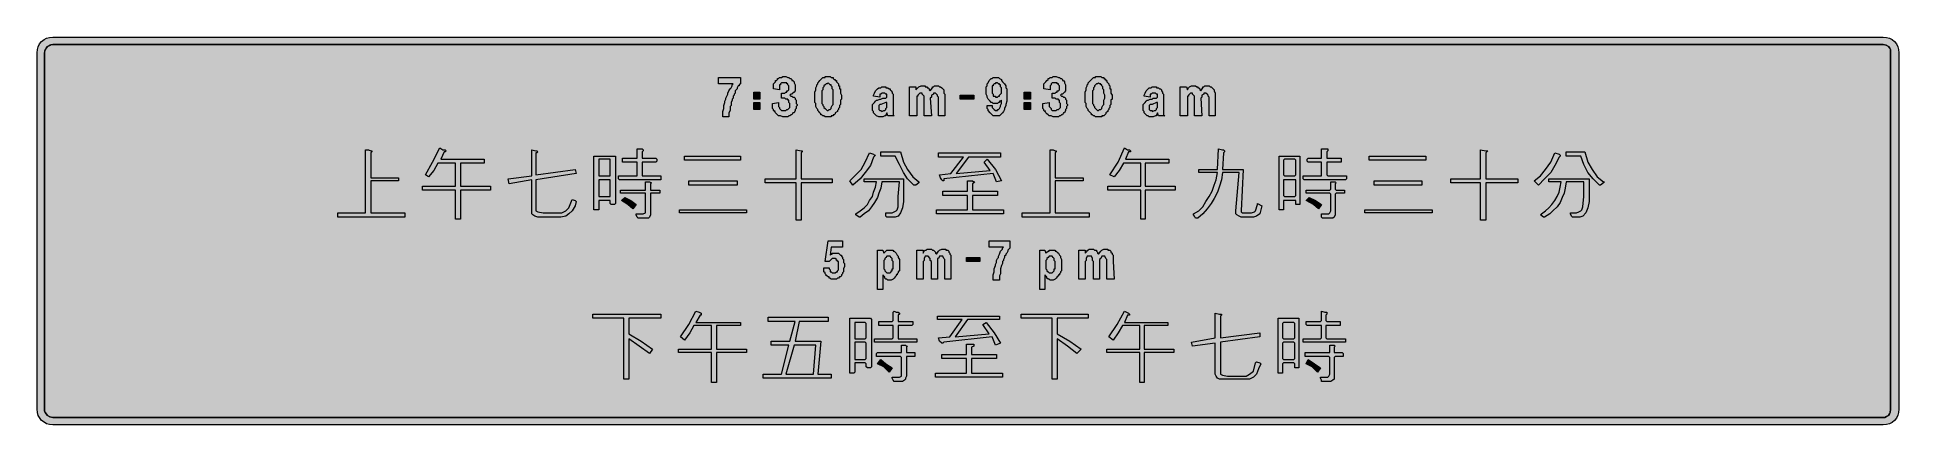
# Model space of a CAD drawing. Header units: metres. Extents: x 14 to 555, y 81 to 193.
import ezdxf

# ---------------------------------------------------------------- set-up
doc = ezdxf.new("R2010")
doc.units = ezdxf.units.M
doc.layers.add('FILL_BLACK_000000', color=7, linetype='Continuous', true_color=0x000000)
doc.layers.add('FILL_PINK_E1E1E1', color=7, linetype='Continuous', true_color=0xe1e1e1)

msp = doc.modelspace()

# ---------------------------------------------------------------- hatches: boundary and pattern name
at = {"layer": 'FILL_BLACK_000000', "true_color": 0x000000}
h = msp.add_hatch(color=7, dxfattribs=at)
h.dxf.hatch_style = 1
h.paths.add_polyline_path([(551.25, 193.2), (552.11, 193), (552.92, 192.63), (553.65, 192.06), (554.22, 191.33), (554.59, 190.52), (554.79, 189.66), (554.85, 188.76), (554.85, 85.26), (554.79, 84.36), (554.59, 83.5), (554.22, 82.69), (553.65, 81.96), (552.92, 81.39), (552.11, 81.02), (551.25, 80.82), (550.35, 80.76), (18.45, 80.76), (17.55, 80.8), (16.65, 81.06), (16.01, 81.51), (15.15, 81.96), (14.25, 83.46), (13.99, 84.36), (13.95, 85.26), (13.95, 188.76), (14.01, 189.66), (14.21, 190.52), (14.58, 191.33), (15.15, 192.06), (16.01, 192.62), (16.65, 192.96), (17.55, 193.22), (18.45, 193.26), (550.35, 193.26), (551.25, 193.2)])
h.paths.add_polyline_path([(16.95, 190.56), (16.27, 189.66), (16.11, 189.21), (16.05, 188.76), (16.05, 85.26), (16.11, 84.81), (16.27, 84.36), (16.95, 83.46), (17.59, 83.05), (18.45, 82.86), (550.35, 82.86), (550.8, 82.9), (551.25, 83.16), (551.66, 83.31), (551.85, 83.46), (552.2, 83.91), (552.37, 84.36), (552.45, 85.26), (552.45, 188.76), (552.45, 189.66), (552.26, 190.11), (551.85, 190.56), (551.21, 190.97), (550.35, 191.16), (18.45, 191.16), (17.59, 190.97), (16.95, 190.56)], flags=16)
h = msp.add_hatch(color=7, dxfattribs=at)
h.dxf.hatch_style = 1
h.paths.add_polyline_path([(211.95, 179.76), (211.95, 181.56), (218.25, 181.56), (218.25, 179.76), (217.95, 179.46), (217.95, 179.16), (217.65, 179.16), (217.35, 178.56), (217.35, 178.26), (217.05, 177.96), (216.75, 177.66), (216.75, 177.36), (216.75, 177.06), (216.45, 176.76), (216.45, 176.46), (216.15, 176.16), (216.15, 175.56), (215.85, 175.26), (215.85, 174.96), (215.55, 174.36), (215.55, 174.06), (215.55, 173.46), (215.25, 173.16), (215.25, 172.86), (215.25, 172.26), (215.25, 171.96), (214.95, 171.36), (214.95, 171.06), (214.95, 170.46), (214.95, 170.16), (213.15, 170.16), (213.15, 170.46), (213.15, 171.06), (213.15, 171.66), (213.45, 172.56), (213.45, 172.86), (213.45, 173.46), (213.75, 174.36), (213.75, 174.66), (214.05, 175.26), (214.05, 175.56), (214.35, 176.16), (214.65, 176.76), (214.65, 177.06), (214.95, 177.66), (215.25, 178.26), (215.55, 178.56), (215.85, 179.16), (215.85, 179.46), (216.15, 179.76), (211.95, 179.76)])
h = msp.add_hatch(color=7, dxfattribs=at)
h.dxf.hatch_style = 1
h.paths.add_polyline_path([(230.25, 175.56), (230.25, 177.06), (230.85, 177.06), (231.15, 177.06), (231.45, 177.36), (231.75, 177.36), (231.75, 177.66), (232.05, 177.66), (232.35, 177.96), (232.35, 178.26), (232.35, 178.86), (232.35, 179.16), (232.05, 179.46), (232.05, 179.76), (231.75, 179.76), (231.75, 180.06), (231.45, 180.06), (231.15, 180.06), (230.85, 180.06), (230.55, 180.06), (230.25, 180.06), (229.95, 179.76), (229.95, 179.46), (229.65, 179.46), (229.65, 179.16), (229.65, 178.86), (229.65, 178.56), (229.65, 177.96), (227.85, 178.26), (227.85, 178.56), (227.85, 179.16), (227.85, 179.76), (228.15, 180.06), (228.45, 180.36), (228.45, 180.66), (228.75, 180.66), (229.05, 180.96), (229.05, 181.26), (229.35, 181.26), (229.65, 181.56), (229.95, 181.56), (230.25, 181.56), (230.55, 181.86), (230.85, 181.86), (231.15, 181.86), (231.45, 181.86), (232.05, 181.56), (232.35, 181.56), (232.65, 181.26), (232.95, 181.26), (233.25, 180.96), (233.25, 180.66), (233.55, 180.66), (233.85, 180.36), (233.85, 180.06), (234.15, 179.46), (234.15, 179.16), (234.15, 178.86), (234.15, 178.26), (234.15, 177.96), (234.15, 177.66), (233.85, 177.36), (233.55, 177.06), (233.25, 176.76), (232.95, 176.76), (232.65, 176.46), (232.95, 176.16), (233.25, 176.16), (233.55, 175.86), (233.85, 175.86), (234.15, 175.56), (234.15, 175.26), (234.45, 174.96), (234.45, 174.66), (234.45, 174.36), (234.45, 174.06), (234.75, 173.76), (234.75, 173.46), (234.45, 173.16), (234.45, 172.86), (234.45, 172.56), (234.15, 172.26), (234.15, 171.96), (233.85, 171.36), (233.55, 171.36), (233.25, 170.76), (232.95, 170.76), (232.65, 170.46), (232.35, 170.46), (232.05, 170.16), (231.45, 170.16), (231.15, 170.16), (230.85, 170.16), (230.55, 170.16), (229.95, 170.46), (229.65, 170.46), (229.35, 170.46), (229.05, 170.76), (228.75, 171.06), (228.45, 171.36), (228.15, 171.96), (228.15, 171.66), (227.85, 171.96), (227.85, 172.26), (227.55, 172.56), (227.55, 172.86), (227.55, 173.46), (227.55, 174.06), (229.35, 174.36), (229.35, 173.76), (229.35, 173.16), (229.65, 172.86), (229.65, 172.56), (229.95, 172.26), (230.25, 171.96), (230.55, 171.96), (230.85, 171.96), (231.15, 171.96), (231.45, 171.96), (231.75, 172.26), (232.05, 172.26), (232.35, 172.56), (232.65, 172.86), (232.65, 173.46), (232.65, 173.76), (232.65, 174.06), (232.35, 174.36), (232.35, 174.96), (232.05, 174.96), (232.05, 175.26), (231.45, 175.26), (231.15, 175.56), (230.85, 175.56), (230.25, 175.56)])
h = msp.add_hatch(color=7, dxfattribs=at)
h.dxf.hatch_style = 1
h.paths.add_polyline_path([(239.85, 175.26), (239.85, 175.86), (239.85, 176.16), (239.85, 176.46), (239.85, 177.06), (239.85, 177.36), (240.15, 177.96), (240.15, 178.26), (240.15, 178.56), (240.45, 179.16), (240.45, 179.46), (240.75, 179.76), (240.75, 180.06), (241.05, 180.36), (241.35, 180.66), (241.65, 180.96), (241.95, 181.26), (242.25, 181.56), (242.55, 181.56), (242.85, 181.56), (242.85, 181.86), (243.45, 181.86), (243.75, 181.86), (244.05, 181.86), (244.35, 181.86), (244.65, 181.56), (244.95, 181.56), (245.25, 181.56), (245.25, 181.26), (245.55, 180.96), (245.85, 180.96), (245.85, 180.66), (246.15, 180.66), (246.15, 180.36), (246.45, 180.06), (246.75, 179.76), (246.75, 179.46), (246.75, 179.16), (247.05, 179.16), (247.05, 178.86), (247.05, 178.56), (247.05, 178.26), (247.35, 178.26), (247.35, 177.96), (247.35, 177.66), (247.35, 177.06), (247.65, 176.46), (247.65, 176.16), (247.65, 175.86), (247.65, 175.56), (247.65, 175.26), (247.35, 174.96), (247.35, 174.36), (247.35, 174.06), (247.35, 173.76), (247.05, 173.46), (247.05, 173.16), (247.05, 172.86), (246.75, 172.56), (246.75, 172.26), (246.45, 171.96), (246.45, 171.66), (245.85, 171.36), (245.85, 171.06), (245.55, 170.76), (245.25, 170.76), (245.25, 170.46), (244.95, 170.46), (244.65, 170.46), (244.65, 170.16), (244.35, 170.16), (244.05, 170.16), (243.75, 170.16), (243.45, 170.16), (243.15, 170.16), (242.85, 170.16), (242.55, 170.46), (242.25, 170.46), (241.95, 170.76), (241.65, 170.76), (241.65, 171.06), (241.35, 171.36), (241.05, 171.66), (240.75, 171.96), (240.75, 172.26), (240.45, 172.56), (240.15, 173.16), (240.15, 173.46), (240.15, 174.06), (239.85, 174.36), (239.85, 174.66), (239.85, 174.96), (239.85, 175.26)])
h.paths.add_polyline_path([(241.95, 176.16), (241.95, 175.86), (241.95, 175.26), (241.95, 174.66), (241.95, 174.36), (241.95, 174.06), (242.25, 173.76), (242.25, 173.46), (242.55, 173.16), (242.55, 172.86), (242.85, 172.56), (243.15, 172.26), (243.45, 171.96), (243.75, 171.96), (244.05, 172.26), (244.35, 172.26), (244.65, 172.56), (244.65, 172.86), (244.95, 173.46), (245.25, 173.76), (245.25, 174.36), (245.25, 174.96), (245.25, 175.56), (245.25, 175.86), (245.25, 176.46), (245.25, 177.06), (245.25, 177.66), (245.25, 177.96), (244.95, 178.26), (244.95, 178.56), (244.95, 178.86), (244.65, 179.16), (244.65, 179.46), (244.35, 179.46), (244.05, 179.76), (243.75, 180.06), (243.45, 179.76), (243.15, 179.76), (242.85, 179.46), (242.55, 179.16), (242.55, 178.86), (242.25, 178.56), (242.25, 177.96), (241.95, 177.66), (241.95, 177.06), (241.95, 176.46), (241.95, 176.16)], flags=16)
h = msp.add_hatch(color=7, dxfattribs=at)
h.dxf.hatch_style = 1
h.paths.add_polyline_path([(256.95, 176.46), (257.25, 177.06), (257.55, 177.66), (257.85, 177.96), (258.15, 178.26), (258.45, 178.56), (259.05, 178.56), (259.35, 178.86), (259.95, 178.86), (260.25, 178.86), (260.55, 178.86), (260.55, 178.56), (261.15, 178.56), (261.45, 178.26), (261.75, 178.26), (261.75, 177.96), (262.05, 177.66), (262.35, 177.36), (262.35, 177.06), (262.65, 176.76), (262.65, 176.16), (262.65, 175.86), (262.65, 171.06), (262.65, 170.76), (262.95, 170.46), (261.15, 170.46), (260.85, 171.36), (260.55, 170.76), (260.55, 170.46), (260.25, 170.46), (259.65, 170.16), (259.05, 170.16), (258.75, 170.16), (258.45, 170.16), (257.85, 170.46), (257.55, 170.76), (257.25, 171.06), (256.95, 171.36), (256.95, 171.66), (256.65, 171.96), (256.65, 172.26), (256.65, 172.56), (256.65, 173.16), (256.65, 173.76), (256.95, 174.06), (257.25, 174.36), (257.55, 174.66), (257.85, 174.96), (258.15, 174.96), (258.75, 175.26), (259.05, 175.26), (259.65, 175.56), (259.95, 175.56), (260.25, 175.56), (260.55, 175.56), (260.85, 175.86), (260.85, 176.46), (260.85, 176.76), (260.55, 176.76), (260.25, 177.06), (259.95, 177.06), (259.65, 177.06), (259.35, 177.06), (259.05, 176.76), (258.75, 176.76), (258.75, 176.46), (258.75, 175.86), (256.95, 176.16), (256.95, 176.46)])
h.paths.add_polyline_path([(258.75, 173.76), (258.45, 173.46), (258.45, 173.16), (258.45, 172.86), (258.45, 172.56), (258.45, 172.26), (258.75, 171.96), (259.05, 171.96), (259.35, 171.66), (259.95, 171.96), (260.25, 171.96), (260.55, 172.26), (260.55, 172.56), (260.85, 172.86), (260.85, 173.16), (260.85, 174.36), (260.55, 174.36), (259.05, 173.76), (258.75, 173.76)], flags=16)
h = msp.add_hatch(color=7, dxfattribs=at)
h.dxf.hatch_style = 1
h.paths.add_polyline_path([(269.55, 170.46), (267.45, 170.46), (267.45, 178.86), (269.25, 178.86), (269.25, 177.96), (269.85, 178.56), (270.15, 178.86), (270.75, 179.16), (271.05, 179.16), (271.35, 179.16), (271.95, 179.16), (271.95, 178.86), (272.25, 178.86), (272.55, 178.86), (272.55, 178.56), (272.85, 178.56), (273.15, 178.26), (273.15, 177.96), (273.45, 177.66), (274.05, 178.56), (274.05, 178.86), (274.35, 178.86), (274.65, 179.16), (274.95, 179.16), (275.25, 179.16), (275.55, 179.16), (275.85, 179.16), (276.15, 178.86), (276.45, 178.86), (276.75, 178.56), (277.05, 178.26), (277.35, 177.96), (277.35, 177.66), (277.35, 177.06), (277.65, 176.76), (277.65, 176.46), (277.65, 175.86), (277.65, 175.56), (277.65, 170.46), (275.85, 170.46), (275.85, 175.26), (275.85, 175.86), (275.55, 176.16), (275.55, 176.46), (275.25, 176.76), (274.95, 177.06), (274.65, 177.06), (274.35, 177.06), (274.35, 176.76), (273.75, 176.46), (273.75, 176.16), (273.75, 175.86), (273.45, 175.56), (273.75, 170.46), (271.65, 170.46), (271.65, 175.26), (271.65, 175.86), (271.65, 176.16), (271.35, 176.46), (271.05, 176.76), (271.05, 177.06), (270.75, 177.06), (270.45, 177.06), (270.15, 176.76), (269.85, 176.46), (269.85, 176.16), (269.55, 176.16), (269.55, 175.86), (269.55, 175.56), (269.55, 175.26), (269.55, 170.46)])
h = msp.add_hatch(color=7, dxfattribs=at)
h.dxf.hatch_style = 1
h.paths.add_polyline_path([(291.45, 173.16), (291.45, 172.86), (291.75, 172.56), (292.05, 172.26), (292.35, 171.96), (292.65, 171.96), (292.95, 171.96), (292.95, 172.26), (293.25, 172.26), (293.55, 172.56), (293.85, 173.16), (293.85, 173.46), (294.15, 174.06), (294.15, 174.66), (294.15, 174.96), (293.85, 174.66), (293.55, 174.66), (293.55, 174.36), (293.25, 174.36), (292.95, 174.06), (292.65, 174.06), (292.35, 174.06), (291.75, 174.06), (291.45, 174.36), (291.15, 174.36), (290.85, 174.66), (290.55, 174.96), (290.25, 175.26), (289.95, 175.86), (289.95, 176.16), (289.65, 176.76), (289.65, 177.06), (289.65, 177.66), (289.65, 178.26), (289.65, 178.86), (289.95, 179.16), (289.95, 179.76), (290.25, 180.06), (290.55, 180.66), (290.85, 180.96), (291.15, 181.26), (291.45, 181.26), (291.75, 181.56), (292.35, 181.56), (292.65, 181.56), (293.25, 181.56), (293.55, 181.26), (294.15, 180.96), (294.15, 180.66), (294.45, 180.36), (294.75, 180.06), (295.05, 179.76), (295.35, 179.16), (295.35, 178.56), (295.65, 178.26), (295.65, 177.36), (295.65, 176.76), (295.65, 175.86), (295.65, 175.56), (295.65, 174.66), (295.35, 173.76), (295.35, 173.46), (295.05, 172.56), (295.05, 172.26), (294.75, 171.66), (294.45, 171.36), (294.15, 171.06), (293.85, 170.76), (293.55, 170.46), (293.25, 170.46), (292.65, 170.46), (292.05, 170.46), (291.75, 170.46), (291.45, 170.76), (291.15, 171.06), (290.85, 171.36), (290.25, 171.96), (290.25, 172.26), (289.95, 172.56), (289.95, 172.86), (289.95, 173.46), (291.45, 173.46), (291.45, 173.16)])
h.paths.add_polyline_path([(294.15, 177.66), (294.15, 177.96), (294.15, 178.26), (294.15, 178.56), (293.85, 178.86), (293.85, 179.16), (293.85, 179.46), (293.55, 179.46), (293.55, 179.76), (293.25, 179.76), (292.95, 180.06), (292.65, 180.06), (292.35, 180.06), (292.35, 179.76), (292.05, 179.76), (291.75, 179.46), (291.75, 179.16), (291.45, 179.16), (291.45, 178.86), (291.45, 178.56), (291.45, 178.26), (291.45, 177.96), (291.45, 177.66), (291.45, 177.36), (291.45, 177.06), (291.75, 176.76), (291.75, 176.46), (291.75, 176.16), (292.35, 176.16), (292.35, 175.86), (292.65, 175.86), (292.95, 175.86), (293.25, 176.16), (293.55, 176.16), (293.55, 176.46), (293.85, 176.76), (294.15, 177.06), (294.15, 177.66)], flags=16)
h = msp.add_hatch(color=7, dxfattribs=at)
h.dxf.hatch_style = 1
h.paths.add_polyline_path([(308.85, 175.56), (308.85, 177.06), (309.45, 177.06), (309.75, 177.06), (310.05, 177.36), (310.35, 177.36), (310.35, 177.66), (310.65, 177.66), (310.95, 177.96), (310.95, 178.26), (310.95, 178.86), (310.95, 179.16), (310.65, 179.46), (310.65, 179.76), (310.35, 179.76), (310.35, 180.06), (310.05, 180.06), (309.75, 180.06), (309.45, 180.06), (309.15, 180.06), (308.85, 180.06), (308.55, 179.76), (308.55, 179.46), (308.25, 179.16), (308.25, 178.86), (308.25, 178.56), (308.25, 177.96), (306.45, 178.26), (306.45, 178.56), (306.45, 179.16), (306.45, 179.76), (306.75, 180.06), (307.05, 180.36), (307.35, 180.66), (307.65, 180.96), (307.65, 181.26), (307.95, 181.26), (308.25, 181.56), (308.55, 181.56), (308.85, 181.56), (309.15, 181.86), (309.45, 181.86), (309.75, 181.86), (310.05, 181.86), (310.65, 181.56), (310.95, 181.56), (311.25, 181.26), (311.55, 181.26), (311.85, 180.96), (311.85, 180.66), (312.15, 180.66), (312.45, 180.36), (312.45, 180.06), (312.75, 179.46), (312.75, 179.16), (312.75, 178.86), (312.75, 178.26), (312.75, 177.96), (312.75, 177.66), (312.45, 177.36), (312.15, 177.06), (311.85, 176.76), (311.55, 176.76), (311.25, 176.46), (311.55, 176.16), (311.85, 176.16), (312.15, 175.86), (312.45, 175.86), (312.75, 175.56), (312.75, 175.26), (313.05, 174.96), (313.05, 174.66), (313.05, 174.36), (313.05, 174.06), (313.35, 173.76), (313.35, 173.46), (313.05, 173.16), (313.05, 172.86), (313.05, 172.56), (312.75, 172.26), (312.75, 171.96), (312.45, 171.36), (312.15, 171.36), (311.85, 170.76), (311.55, 170.76), (311.25, 170.46), (310.95, 170.46), (310.65, 170.16), (310.05, 170.16), (309.75, 170.16), (309.45, 170.16), (309.15, 170.16), (308.55, 170.46), (308.25, 170.46), (307.95, 170.46), (307.65, 170.76), (307.35, 171.06), (307.05, 171.36), (306.75, 171.96), (306.75, 171.66), (306.45, 171.96), (306.45, 172.26), (306.15, 172.56), (306.15, 172.86), (306.15, 173.46), (306.15, 174.06), (307.95, 174.36), (307.95, 173.76), (307.95, 173.16), (308.25, 172.86), (308.55, 172.56), (308.55, 172.26), (308.85, 171.96), (309.15, 171.96), (309.45, 171.96), (309.75, 171.96), (310.05, 171.96), (310.35, 172.26), (310.65, 172.26), (310.95, 172.56), (311.25, 172.86), (311.25, 173.46), (311.25, 173.76), (311.25, 174.06), (310.95, 174.36), (310.95, 174.96), (310.65, 174.96), (310.65, 175.26), (310.05, 175.26), (309.75, 175.56), (309.45, 175.56), (308.85, 175.56)])
h = msp.add_hatch(color=7, dxfattribs=at)
h.dxf.hatch_style = 1
h.paths.add_polyline_path([(318.45, 175.26), (318.45, 175.86), (318.45, 176.16), (318.45, 176.46), (318.45, 177.06), (318.45, 177.36), (318.75, 177.96), (318.75, 178.26), (318.75, 178.56), (319.05, 179.16), (319.05, 179.46), (319.35, 179.76), (319.35, 180.06), (319.65, 180.36), (319.95, 180.66), (320.25, 180.96), (320.55, 181.26), (320.85, 181.56), (321.15, 181.56), (321.45, 181.56), (321.45, 181.86), (322.05, 181.86), (322.35, 181.86), (322.65, 181.86), (322.95, 181.86), (323.25, 181.56), (323.55, 181.56), (323.85, 181.56), (323.85, 181.26), (324.15, 181.26), (324.15, 180.96), (324.45, 180.96), (324.45, 180.66), (324.75, 180.66), (324.75, 180.36), (325.05, 180.06), (325.35, 179.76), (325.35, 179.46), (325.65, 179.16), (325.65, 178.86), (325.65, 178.56), (325.65, 178.26), (325.95, 178.26), (325.95, 177.96), (325.95, 177.66), (325.95, 177.06), (326.25, 176.46), (326.25, 176.16), (326.25, 175.86), (326.25, 175.56), (326.25, 175.26), (325.95, 174.96), (325.95, 174.36), (325.95, 174.06), (325.95, 173.76), (325.65, 173.46), (325.65, 173.16), (325.65, 172.86), (325.35, 172.56), (325.35, 172.26), (325.05, 171.96), (325.05, 171.66), (324.45, 171.36), (324.45, 171.06), (324.15, 170.76), (323.85, 170.46), (323.55, 170.46), (323.25, 170.46), (323.25, 170.16), (322.95, 170.16), (322.65, 170.16), (322.35, 170.16), (322.05, 170.16), (321.75, 170.16), (321.45, 170.16), (321.15, 170.46), (320.85, 170.46), (320.55, 170.76), (320.25, 170.76), (320.25, 171.06), (319.95, 171.36), (319.65, 171.66), (319.35, 171.96), (319.35, 172.26), (319.05, 172.56), (318.75, 173.16), (318.75, 173.46), (318.75, 174.06), (318.45, 174.36), (318.45, 174.66), (318.45, 174.96), (318.45, 175.26)])
h.paths.add_polyline_path([(320.55, 176.16), (320.55, 175.86), (320.55, 175.26), (320.55, 174.66), (320.55, 174.36), (320.55, 174.06), (320.85, 173.76), (320.85, 173.46), (321.15, 173.16), (321.15, 172.86), (321.45, 172.56), (321.75, 172.26), (322.05, 171.96), (322.35, 171.96), (322.65, 172.26), (322.95, 172.26), (323.25, 172.56), (323.25, 172.86), (323.55, 173.46), (323.85, 173.76), (323.85, 174.36), (323.85, 174.96), (324.15, 175.56), (324.15, 175.86), (324.15, 176.46), (323.85, 177.06), (323.85, 177.66), (323.85, 177.96), (323.55, 178.26), (323.55, 178.56), (323.55, 178.86), (323.25, 179.16), (323.25, 179.46), (322.95, 179.46), (322.95, 179.76), (322.65, 179.76), (322.35, 180.06), (322.05, 179.76), (321.75, 179.76), (321.45, 179.46), (321.15, 179.16), (321.15, 178.86), (320.85, 178.56), (320.85, 177.96), (320.55, 177.66), (320.55, 177.06), (320.55, 176.46), (320.55, 176.16)], flags=16)
h = msp.add_hatch(color=7, dxfattribs=at)
h.dxf.hatch_style = 1
h.paths.add_polyline_path([(335.55, 176.46), (335.85, 177.06), (336.15, 177.66), (336.45, 177.96), (336.75, 178.26), (337.05, 178.56), (337.65, 178.56), (337.95, 178.86), (338.55, 178.86), (338.85, 178.86), (339.15, 178.86), (339.15, 178.56), (339.75, 178.56), (340.05, 178.26), (340.35, 178.26), (340.65, 177.96), (340.65, 177.66), (340.95, 177.36), (340.95, 177.06), (341.25, 176.76), (341.25, 176.16), (341.25, 175.86), (341.25, 171.06), (341.25, 170.76), (341.55, 170.46), (339.75, 170.46), (339.45, 171.36), (339.15, 170.76), (339.15, 170.46), (338.85, 170.46), (338.25, 170.16), (337.95, 170.16), (337.35, 170.16), (337.05, 170.16), (336.75, 170.46), (336.45, 170.46), (336.15, 170.76), (335.85, 171.06), (335.55, 171.36), (335.55, 171.66), (335.25, 171.96), (335.25, 172.26), (335.25, 172.56), (335.25, 173.16), (335.25, 173.76), (335.55, 174.06), (335.85, 174.36), (336.15, 174.66), (336.45, 174.96), (336.75, 174.96), (337.35, 175.26), (337.95, 175.26), (338.25, 175.56), (338.55, 175.56), (338.85, 175.56), (339.15, 175.56), (339.45, 175.86), (339.45, 176.46), (339.45, 176.76), (339.15, 176.76), (338.85, 177.06), (338.55, 177.06), (338.25, 177.06), (337.95, 177.06), (337.65, 176.76), (337.35, 176.76), (337.35, 176.46), (337.35, 175.86), (335.55, 176.16), (335.55, 176.46)])
h.paths.add_polyline_path([(337.65, 173.76), (337.35, 173.76), (337.05, 173.46), (337.05, 173.16), (337.05, 172.86), (337.05, 172.56), (337.05, 172.26), (337.35, 171.96), (337.65, 171.96), (337.95, 171.96), (337.95, 171.66), (338.55, 171.96), (338.85, 171.96), (339.15, 172.26), (339.15, 172.56), (339.45, 172.86), (339.45, 173.16), (339.45, 174.36), (339.15, 174.36), (337.95, 173.76), (337.65, 173.76)], flags=16)
h = msp.add_hatch(color=7, dxfattribs=at)
h.dxf.hatch_style = 1
h.paths.add_polyline_path([(348.15, 170.46), (346.05, 170.46), (346.05, 178.86), (347.85, 178.86), (348.15, 177.96), (348.45, 178.56), (348.75, 178.86), (349.35, 179.16), (349.65, 179.16), (349.95, 179.16), (350.55, 179.16), (350.85, 178.86), (351.15, 178.86), (351.15, 178.56), (351.45, 178.56), (351.75, 178.26), (351.75, 177.96), (352.05, 177.66), (352.65, 178.56), (352.65, 178.86), (352.95, 178.86), (353.25, 179.16), (353.55, 179.16), (353.85, 179.16), (354.15, 179.16), (354.45, 179.16), (354.75, 178.86), (355.05, 178.86), (355.35, 178.56), (355.65, 178.26), (355.95, 177.96), (355.95, 177.66), (356.25, 177.06), (356.25, 176.76), (356.25, 176.46), (356.25, 175.86), (356.25, 175.56), (356.25, 170.46), (354.45, 170.46), (354.45, 175.26), (354.45, 175.86), (354.15, 176.16), (354.15, 176.46), (353.85, 176.76), (353.55, 177.06), (353.25, 177.06), (352.95, 177.06), (352.95, 176.76), (352.35, 176.46), (352.35, 176.16), (352.35, 175.86), (352.05, 175.56), (352.35, 170.46), (350.25, 170.46), (350.25, 175.26), (350.25, 175.86), (350.25, 176.16), (349.95, 176.46), (349.65, 176.76), (349.65, 177.06), (349.35, 177.06), (349.05, 177.06), (348.75, 176.76), (348.45, 176.46), (348.45, 176.16), (348.15, 176.16), (348.15, 175.86), (348.15, 175.56), (348.15, 175.26), (348.15, 170.46)])
h = msp.add_hatch(color=7, dxfattribs=at)
h.dxf.hatch_style = 1
h.paths.add_polyline_path([(223.95, 177.36), (223.95, 175.26), (222.15, 175.26), (222.15, 177.36), (223.95, 177.36)])
h = msp.add_hatch(color=7, dxfattribs=at)
h.dxf.hatch_style = 1
h.paths.add_polyline_path([(223.95, 174.36), (223.95, 172.26), (222.15, 172.26), (222.15, 174.36), (223.95, 174.36)])
h = msp.add_hatch(color=7, dxfattribs=at)
h.dxf.hatch_style = 1
h.paths.add_polyline_path([(282.15, 176.46), (286.05, 176.46), (286.05, 175.26), (282.15, 175.26), (282.15, 176.46)])
h = msp.add_hatch(color=7, dxfattribs=at)
h.dxf.hatch_style = 1
h.paths.add_polyline_path([(302.55, 177.36), (302.55, 175.26), (300.75, 175.26), (300.75, 177.36), (302.55, 177.36)])
h = msp.add_hatch(color=7, dxfattribs=at)
h.dxf.hatch_style = 1
h.paths.add_polyline_path([(302.55, 174.36), (302.55, 172.26), (300.75, 172.26), (300.75, 174.36), (302.55, 174.36)])
h = msp.add_hatch(color=7, dxfattribs=at)
h.dxf.hatch_style = 1
h.paths.add_polyline_path([(118.95, 151.56), (110.85, 151.56), (110.85, 142.26), (120.75, 142.26), (120.75, 141.06), (101.25, 141.06), (101.25, 142.26), (109.35, 142.26), (109.35, 160.56), (110.25, 160.56), (110.85, 160.26), (111.15, 160.26), (111.15, 159.96), (110.85, 159.66), (110.85, 152.46), (118.95, 152.46), (118.95, 151.56)])
h = msp.add_hatch(color=7, dxfattribs=at)
h.dxf.hatch_style = 1
h.paths.add_polyline_path([(135.45, 140.46), (135.45, 148.86), (125.85, 148.86), (125.85, 150.06), (135.45, 150.06), (135.45, 156.66), (130.35, 156.66), (129.15, 154.56), (127.65, 152.76), (126.75, 153.36), (128.85, 156.96), (130.95, 161.16), (131.85, 160.56), (132.45, 160.56), (132.75, 160.26), (132.45, 159.96), (132.15, 159.96), (131.25, 157.86), (143.85, 157.86), (143.85, 156.66), (136.95, 156.66), (136.95, 150.06), (145.65, 150.06), (145.65, 148.86), (136.95, 148.86), (136.95, 140.46), (135.45, 140.46)])
h = msp.add_hatch(color=7, dxfattribs=at)
h.dxf.hatch_style = 1
h.paths.add_polyline_path([(170.55, 153.66), (158.85, 151.86), (158.85, 142.86), (159.45, 142.56), (160.95, 142.26), (166.35, 142.26), (167.55, 142.86), (168.45, 143.76), (169.35, 146.16), (170.25, 145.86), (170.55, 145.56), (170.25, 144.36), (169.35, 142.86), (168.45, 141.96), (167.55, 141.36), (166.05, 141.06), (159.45, 141.06), (158.55, 141.36), (157.95, 141.66), (157.65, 141.96), (157.65, 142.86), (157.65, 151.86), (151.05, 150.66), (150.75, 152.16), (157.65, 153.06), (157.65, 160.56), (158.85, 160.26), (159.15, 160.26), (159.45, 159.96), (159.15, 159.66), (158.85, 159.66), (158.85, 153.36), (170.25, 154.86), (170.55, 153.66)])
h = msp.add_hatch(color=7, dxfattribs=at)
h.dxf.hatch_style = 1
h.paths.add_polyline_path([(176.85, 143.16), (175.65, 143.16), (175.65, 158.76), (181.65, 158.76), (181.95, 158.76), (181.95, 144.96), (181.65, 144.66), (180.75, 144.66), (180.45, 144.96), (180.45, 145.86), (177.15, 145.86), (177.15, 143.16), (176.85, 143.16)])
h.paths.add_polyline_path([(180.45, 147.06), (180.45, 147.36), (180.45, 151.86), (177.15, 151.86), (177.15, 147.36), (177.15, 147.06), (180.45, 147.06)], flags=16)
h.paths.add_polyline_path([(177.15, 157.86), (177.15, 157.56), (177.15, 153.36), (177.15, 153.06), (180.45, 153.06), (180.45, 153.36), (180.45, 157.56), (180.45, 157.86), (177.15, 157.86)], flags=16)
h = msp.add_hatch(color=7, dxfattribs=at)
h.dxf.hatch_style = 1
h.paths.add_polyline_path([(184.65, 156.96), (184.05, 156.96), (184.05, 157.26), (184.05, 157.86), (184.05, 158.16), (184.65, 158.16), (188.25, 158.16), (188.25, 160.86), (188.55, 160.86), (189.15, 160.86), (189.75, 160.86), (190.05, 160.56), (190.05, 160.26), (189.75, 159.96), (189.75, 158.16), (193.65, 158.16), (193.95, 157.86), (193.95, 157.26), (193.65, 156.96), (189.75, 156.96), (189.75, 153.36), (189.75, 153.06), (195.15, 153.06), (195.15, 152.16), (195.15, 151.86), (183.15, 151.86), (182.85, 152.16), (182.85, 153.06), (183.15, 153.06), (188.25, 153.06), (188.25, 153.36), (188.25, 156.96), (184.65, 156.96)])
h = msp.add_hatch(color=7, dxfattribs=at)
h.dxf.hatch_style = 1
h.paths.add_polyline_path([(202.05, 158.76), (218.25, 158.76), (218.25, 157.56), (202.05, 157.56), (202.05, 158.76)])
h = msp.add_hatch(color=7, dxfattribs=at)
h.dxf.hatch_style = 1
h.paths.add_polyline_path([(244.95, 150.96), (235.95, 150.96), (235.95, 140.16), (234.45, 140.16), (234.45, 150.96), (225.45, 150.96), (225.45, 152.16), (234.45, 152.16), (234.45, 160.56), (235.95, 160.26), (236.25, 160.26), (236.25, 159.96), (235.95, 159.66), (235.95, 152.16), (244.95, 152.16), (244.95, 150.96)])
h = msp.add_hatch(color=7, dxfattribs=at)
h.dxf.hatch_style = 1
h.paths.add_polyline_path([(253.35, 154.86), (254.55, 156.96), (255.75, 159.66), (256.95, 159.36), (257.25, 159.06), (257.55, 159.06), (257.25, 158.76), (256.95, 158.46), (256.05, 156.06), (254.55, 153.96), (253.05, 152.16), (250.95, 150.36), (250.05, 151.56), (251.55, 153.06), (253.35, 154.86)])
h = msp.add_hatch(color=7, dxfattribs=at)
h.dxf.hatch_style = 1
h.paths.add_polyline_path([(259.05, 158.76), (259.05, 159.96), (264.75, 159.96), (265.65, 156.96), (266.85, 154.86), (268.35, 152.76), (270.15, 151.26), (270.15, 150.96), (269.25, 150.36), (268.65, 150.36), (266.85, 152.16), (265.65, 153.96), (264.45, 156.36), (263.25, 158.76), (259.05, 158.76)])
h = msp.add_hatch(color=7, dxfattribs=at)
h.dxf.hatch_style = 1
h.paths.add_polyline_path([(290.85, 154.56), (289.05, 156.96), (289.95, 157.86), (292.35, 154.86), (294.15, 151.56), (292.65, 151.26), (291.75, 153.66), (277.35, 152.16), (277.35, 151.56), (277.05, 151.56), (276.75, 151.86), (276.45, 152.46), (276.15, 153.36), (279.45, 153.66), (283.05, 158.46), (275.85, 158.46), (275.85, 159.66), (293.85, 159.66), (293.85, 158.46), (284.55, 158.46), (280.95, 153.66), (290.85, 154.56)])
h = msp.add_hatch(color=7, dxfattribs=at)
h.dxf.hatch_style = 1
h.paths.add_polyline_path([(317.85, 151.56), (309.75, 151.56), (309.75, 142.26), (319.65, 142.26), (319.65, 141.06), (300.15, 141.06), (300.15, 142.26), (308.25, 142.26), (308.25, 160.56), (309.15, 160.56), (309.75, 160.26), (310.05, 160.26), (310.05, 159.96), (309.75, 159.66), (309.75, 152.46), (317.85, 152.46), (317.85, 151.56)])
h = msp.add_hatch(color=7, dxfattribs=at)
h.dxf.hatch_style = 1
h.paths.add_polyline_path([(334.65, 140.46), (334.65, 148.86), (325.05, 148.86), (325.05, 150.06), (334.65, 150.06), (334.65, 156.66), (329.55, 156.66), (328.35, 154.56), (326.85, 152.76), (325.65, 153.36), (328.05, 156.96), (329.85, 161.16), (330.75, 160.56), (331.35, 160.56), (331.65, 160.26), (331.65, 159.96), (331.05, 159.96), (330.15, 157.86), (342.75, 157.86), (342.75, 156.66), (335.85, 156.66), (335.85, 150.06), (344.55, 150.06), (344.55, 148.86), (335.85, 148.86), (335.85, 140.46), (334.65, 140.46)])
h = msp.add_hatch(color=7, dxfattribs=at)
h.dxf.hatch_style = 1
h.paths.add_polyline_path([(358.35, 153.96), (358.05, 151.86), (357.45, 150.06), (356.85, 148.26), (355.95, 146.46), (355.05, 144.96), (353.85, 143.46), (352.65, 141.96), (351.15, 140.76), (350.55, 140.76), (350.25, 141.36), (349.95, 141.66), (349.95, 141.96), (351.45, 142.86), (352.65, 144.06), (353.55, 145.56), (354.45, 147.06), (355.35, 148.56), (355.95, 150.36), (356.55, 151.86), (356.85, 153.96), (351.45, 153.96), (351.45, 154.86), (356.85, 154.86), (357.15, 160.86), (358.35, 160.56), (358.65, 160.56), (358.95, 160.26), (358.95, 159.96), (358.65, 159.66), (358.35, 154.86), (364.35, 154.86), (363.75, 142.86), (363.75, 142.56), (364.05, 142.26), (366.75, 142.26), (367.65, 142.56), (367.95, 142.86), (368.55, 144.66), (368.55, 144.96), (369.75, 144.36), (369.15, 141.96), (368.25, 141.36), (367.35, 141.06), (363.75, 141.06), (363.15, 141.36), (362.55, 141.66), (362.25, 141.96), (362.25, 142.86), (363.15, 153.96), (358.35, 153.96)])
h = msp.add_hatch(color=7, dxfattribs=at)
h.dxf.hatch_style = 1
h.paths.add_polyline_path([(376.05, 145.86), (376.05, 143.16), (374.85, 143.16), (374.85, 158.76), (380.85, 158.76), (380.85, 144.96), (380.85, 144.66), (379.65, 144.66), (379.65, 144.96), (379.65, 145.86), (379.35, 145.86), (376.35, 145.86), (376.05, 145.86)])
h.paths.add_polyline_path([(379.35, 147.06), (379.65, 147.36), (379.65, 151.86), (379.35, 151.86), (376.35, 151.86), (376.05, 151.86), (376.05, 147.36), (376.35, 147.06), (379.35, 147.06)], flags=16)
h.paths.add_polyline_path([(376.35, 157.86), (376.05, 157.56), (376.05, 153.36), (376.35, 153.06), (379.35, 153.06), (379.65, 153.36), (379.65, 157.56), (379.35, 157.86), (376.35, 157.86)], flags=16)
h = msp.add_hatch(color=7, dxfattribs=at)
h.dxf.hatch_style = 1
h.paths.add_polyline_path([(383.55, 156.96), (383.25, 156.96), (382.95, 157.26), (382.95, 157.86), (383.25, 158.16), (383.55, 158.16), (387.15, 158.16), (387.15, 160.86), (387.45, 160.86), (388.35, 160.86), (388.95, 160.86), (388.95, 160.56), (388.95, 160.26), (388.65, 159.96), (388.65, 158.16), (388.95, 158.16), (392.85, 158.16), (392.85, 157.86), (392.85, 157.26), (392.85, 156.96), (388.95, 156.96), (388.65, 156.96), (388.65, 153.36), (388.95, 153.06), (394.05, 153.06), (394.35, 153.06), (394.35, 152.16), (394.05, 151.86), (382.05, 151.86), (381.75, 152.16), (381.75, 153.06), (382.05, 153.06), (387.15, 153.06), (387.15, 153.36), (387.15, 156.96), (383.55, 156.96)])
h = msp.add_hatch(color=7, dxfattribs=at)
h.dxf.hatch_style = 1
h.paths.add_polyline_path([(400.95, 158.76), (417.45, 158.76), (417.45, 157.56), (400.95, 157.56), (400.95, 158.76)])
h = msp.add_hatch(color=7, dxfattribs=at)
h.dxf.hatch_style = 1
h.paths.add_polyline_path([(444.15, 150.96), (434.85, 150.96), (434.85, 140.16), (433.35, 140.16), (433.35, 150.96), (424.65, 150.96), (424.65, 152.16), (433.35, 152.16), (433.35, 160.56), (434.85, 160.26), (435.15, 160.26), (435.45, 160.26), (435.15, 159.96), (434.85, 159.66), (434.85, 152.16), (444.15, 152.16), (444.15, 150.96)])
h = msp.add_hatch(color=7, dxfattribs=at)
h.dxf.hatch_style = 1
h.paths.add_polyline_path([(452.25, 154.86), (453.75, 156.96), (454.95, 159.66), (456.15, 159.36), (456.45, 159.06), (456.45, 158.76), (456.15, 158.46), (454.95, 156.06), (453.75, 153.96), (451.95, 152.16), (450.15, 150.36), (448.95, 151.56), (450.75, 153.06), (452.25, 154.86)])
h = msp.add_hatch(color=7, dxfattribs=at)
h.dxf.hatch_style = 1
h.paths.add_polyline_path([(458.25, 158.76), (458.25, 159.96), (463.65, 159.96), (464.55, 156.96), (465.75, 154.86), (467.25, 152.76), (469.05, 151.26), (469.35, 151.26), (469.05, 150.96), (468.15, 150.36), (467.85, 150.36), (466.05, 152.16), (464.55, 153.96), (463.35, 156.36), (462.45, 158.76), (458.25, 158.76)])
h = msp.add_hatch(color=7, dxfattribs=at)
h.dxf.hatch_style = 1
h.paths.add_polyline_path([(203.25, 150.36), (203.25, 151.56), (217.35, 151.56), (217.35, 150.36), (203.25, 150.36)])
h = msp.add_hatch(color=7, dxfattribs=at)
h.dxf.hatch_style = 1
h.paths.add_polyline_path([(257.55, 149.76), (257.85, 151.26), (254.25, 151.26), (254.25, 152.16), (265.65, 152.16), (265.65, 145.56), (265.35, 143.76), (264.75, 142.26), (264.15, 141.36), (263.25, 141.06), (261.15, 141.06), (260.85, 141.06), (260.55, 141.36), (260.55, 141.96), (260.55, 142.26), (260.85, 142.26), (262.35, 142.26), (262.95, 142.56), (263.55, 142.86), (263.85, 143.16), (264.15, 144.06), (264.15, 147.06), (264.45, 151.26), (259.35, 151.26), (259.05, 149.46), (258.45, 147.96), (258.15, 146.76), (257.25, 145.26), (256.35, 144.06), (255.45, 142.86), (254.25, 141.96), (253.05, 141.06), (252.75, 141.06), (251.85, 141.66), (251.85, 141.96), (253.05, 142.86), (254.25, 143.76), (255.15, 144.66), (255.75, 145.86), (256.65, 147.06), (256.95, 148.26), (257.55, 149.76)])
h = msp.add_hatch(color=7, dxfattribs=at)
h.dxf.hatch_style = 1
h.paths.add_polyline_path([(285.75, 147.36), (285.75, 143.16), (294.75, 143.16), (294.75, 141.96), (275.25, 141.96), (275.25, 143.16), (284.25, 143.16), (284.25, 147.36), (277.05, 147.36), (277.05, 148.56), (284.25, 148.56), (284.25, 151.56), (285.75, 151.56), (286.05, 151.26), (286.35, 151.26), (286.05, 150.96), (285.75, 150.66), (285.75, 148.56), (292.95, 148.56), (292.95, 147.36), (285.75, 147.36)])
h = msp.add_hatch(color=7, dxfattribs=at)
h.dxf.hatch_style = 1
h.paths.add_polyline_path([(402.45, 150.36), (402.45, 151.56), (416.25, 151.56), (416.25, 150.36), (402.45, 150.36)])
h = msp.add_hatch(color=7, dxfattribs=at)
h.dxf.hatch_style = 1
h.paths.add_polyline_path([(456.45, 149.76), (456.75, 151.26), (453.15, 151.26), (453.15, 152.16), (464.85, 152.16), (464.85, 145.56), (464.55, 143.76), (463.95, 142.26), (463.05, 141.36), (462.15, 141.06), (460.35, 141.06), (460.05, 141.06), (459.75, 141.36), (459.45, 141.96), (459.45, 142.26), (459.75, 142.26), (461.25, 142.26), (461.85, 142.56), (462.45, 142.86), (462.75, 143.16), (463.05, 144.06), (463.35, 147.06), (463.35, 151.26), (458.25, 151.26), (457.95, 149.46), (457.65, 147.96), (457.05, 146.76), (456.45, 145.26), (455.55, 144.06), (454.35, 142.86), (453.45, 141.96), (451.95, 141.06), (451.65, 141.06), (450.75, 141.66), (451.05, 141.96), (452.25, 142.86), (453.15, 143.76), (454.05, 144.66), (454.95, 145.86), (455.55, 147.06), (456.15, 148.26), (456.45, 149.76)])
h = msp.add_hatch(color=7, dxfattribs=at)
h.dxf.hatch_style = 1
h.paths.add_polyline_path([(183.45, 147.96), (183.45, 148.86), (183.75, 148.86), (190.65, 148.86), (190.65, 149.16), (190.65, 151.26), (190.95, 151.26), (191.25, 151.26), (191.85, 151.26), (192.45, 150.96), (192.15, 150.66), (192.15, 149.16), (192.15, 148.86), (194.55, 148.86), (194.85, 148.86), (194.85, 147.96), (194.55, 147.96), (192.15, 147.96), (192.15, 147.66), (192.15, 142.26), (192.15, 141.66), (191.85, 141.06), (191.55, 140.76), (191.25, 140.76), (188.85, 140.76), (188.55, 140.76), (188.25, 141.06), (187.95, 141.66), (187.95, 141.96), (188.25, 141.96), (190.05, 141.96), (190.65, 142.26), (190.65, 142.86), (190.65, 147.66), (190.65, 147.96), (183.75, 147.96), (183.45, 147.96)])
h = msp.add_hatch(color=7, dxfattribs=at)
h.dxf.hatch_style = 1
h.paths.add_polyline_path([(184.65, 146.76), (186.45, 145.86), (187.95, 144.66), (187.05, 143.46), (185.55, 144.66), (183.75, 145.86), (184.65, 146.76)])
h = msp.add_hatch(color=7, dxfattribs=at)
h.dxf.hatch_style = 1
h.paths.add_polyline_path([(382.65, 148.86), (389.55, 148.86), (389.85, 149.16), (389.85, 151.26), (390.45, 151.26), (391.05, 151.26), (391.35, 150.96), (391.05, 150.66), (391.05, 149.16), (391.35, 148.86), (393.45, 148.86), (393.75, 148.86), (393.75, 147.96), (393.45, 147.96), (391.35, 147.96), (391.05, 147.66), (391.05, 142.26), (391.05, 141.66), (390.75, 141.06), (390.45, 140.76), (390.15, 140.76), (387.75, 140.76), (387.45, 140.76), (387.15, 141.06), (387.15, 141.66), (387.15, 141.96), (387.45, 141.96), (389.25, 141.96), (389.55, 142.26), (389.85, 142.86), (389.85, 147.66), (389.55, 147.96), (382.65, 147.96), (382.65, 148.86)])
h = msp.add_hatch(color=7, dxfattribs=at)
h.dxf.hatch_style = 1
h.paths.add_polyline_path([(383.55, 146.76), (385.35, 145.86), (387.15, 144.66), (386.25, 143.46), (384.75, 144.66), (382.65, 145.86), (383.55, 146.76)])
h = msp.add_hatch(color=7, dxfattribs=at)
h.dxf.hatch_style = 1
h.paths.add_polyline_path([(200.55, 143.16), (220.05, 143.16), (220.05, 142.26), (200.55, 142.26), (200.55, 143.16)])
h = msp.add_hatch(color=7, dxfattribs=at)
h.dxf.hatch_style = 1
h.paths.add_polyline_path([(399.75, 143.16), (419.25, 143.16), (419.25, 142.26), (399.75, 142.26), (399.75, 143.16)])
h = msp.add_hatch(color=7, dxfattribs=at)
h.dxf.hatch_style = 1
h.paths.add_polyline_path([(244.65, 130.26), (244.95, 130.26), (244.95, 130.56), (245.25, 130.56), (245.55, 130.56), (245.85, 130.56), (246.15, 130.56), (246.45, 130.56), (246.75, 130.56), (247.05, 130.26), (247.35, 129.96), (247.65, 129.96), (247.65, 129.66), (247.95, 129.36), (247.95, 129.06), (248.25, 128.76), (248.25, 128.46), (248.25, 127.86), (248.55, 127.56), (248.55, 126.66), (248.25, 126.06), (248.25, 125.76), (248.25, 125.16), (247.95, 124.86), (247.95, 124.56), (247.65, 124.26), (247.65, 123.96), (247.35, 123.66), (247.05, 123.66), (246.75, 123.36), (246.45, 123.36), (246.15, 123.06), (245.85, 123.06), (245.55, 123.06), (245.25, 123.06), (244.95, 123.06), (244.65, 123.06), (244.35, 123.36), (244.05, 123.36), (244.05, 123.66), (243.75, 123.66), (243.45, 123.96), (243.15, 123.96), (243.15, 124.26), (242.85, 124.56), (242.85, 124.86), (242.55, 125.16), (242.55, 125.46), (242.55, 125.76), (242.55, 126.06), (242.55, 126.36), (244.05, 126.36), (244.05, 126.06), (244.35, 125.76), (244.35, 125.46), (244.35, 125.16), (244.65, 125.16), (244.95, 124.86), (245.25, 124.86), (245.55, 124.86), (245.85, 124.86), (246.15, 125.16), (246.45, 125.16), (246.45, 125.46), (246.75, 125.76), (246.75, 126.06), (246.75, 126.36), (246.75, 126.66), (246.75, 126.96), (246.75, 127.26), (246.75, 127.56), (246.75, 127.86), (246.75, 128.16), (246.45, 128.16), (246.45, 128.46), (246.15, 128.46), (246.15, 128.76), (245.85, 129.06), (245.55, 129.06), (245.25, 129.06), (244.95, 129.06), (244.65, 128.76), (244.35, 128.46), (244.05, 128.16), (242.85, 128.16), (243.75, 134.16), (247.95, 134.16), (247.95, 132.36), (244.65, 132.36), (244.35, 129.96), (244.65, 130.26)])
h = msp.add_hatch(color=7, dxfattribs=at)
h.dxf.hatch_style = 1
h.paths.add_polyline_path([(258.15, 120.06), (258.15, 131.46), (259.65, 131.46), (259.95, 130.56), (260.25, 130.86), (260.55, 131.16), (260.85, 131.46), (261.15, 131.46), (261.75, 131.46), (262.35, 131.46), (262.65, 131.46), (262.65, 131.16), (262.95, 131.16), (263.25, 130.86), (263.55, 130.56), (263.85, 129.96), (264.15, 129.66), (264.15, 129.36), (264.45, 128.76), (264.45, 128.46), (264.45, 128.16), (264.45, 127.56), (264.45, 127.26), (264.45, 126.96), (264.45, 126.36), (264.45, 126.06), (264.45, 125.76), (264.45, 125.46), (264.15, 125.16), (264.15, 124.86), (263.85, 124.56), (263.85, 124.26), (263.55, 124.26), (263.55, 123.96), (263.25, 123.66), (262.95, 123.36), (262.65, 123.06), (262.05, 122.76), (261.75, 122.76), (261.45, 122.76), (261.15, 122.76), (260.85, 123.06), (260.55, 123.06), (260.25, 123.36), (260.25, 123.66), (259.95, 123.66), (259.95, 123.96), (259.65, 124.26), (259.65, 120.06), (258.15, 120.06)])
h.paths.add_polyline_path([(261.75, 124.86), (262.05, 125.16), (262.05, 125.46), (262.35, 125.46), (262.35, 126.06), (262.65, 126.06), (262.65, 126.36), (262.65, 126.96), (262.65, 127.26), (262.65, 127.86), (262.65, 128.16), (262.35, 128.46), (262.35, 128.76), (262.35, 129.06), (262.05, 129.36), (261.75, 129.66), (261.45, 129.66), (261.15, 129.66), (260.85, 129.66), (260.55, 129.36), (260.25, 129.06), (260.25, 128.76), (259.95, 128.46), (259.95, 128.16), (259.95, 127.86), (259.95, 127.56), (259.95, 127.26), (259.95, 126.96), (259.95, 126.66), (259.95, 126.06), (260.25, 125.76), (260.25, 125.46), (260.55, 125.16), (260.85, 124.86), (261.15, 124.86), (261.45, 124.86), (261.75, 124.86)], flags=16)
h = msp.add_hatch(color=7, dxfattribs=at)
h.dxf.hatch_style = 1
h.paths.add_polyline_path([(271.35, 123.06), (269.55, 123.06), (269.55, 131.46), (271.35, 131.46), (271.35, 130.56), (271.65, 131.16), (271.95, 131.46), (272.25, 131.46), (272.55, 131.76), (272.85, 131.76), (273.15, 131.76), (273.75, 131.76), (274.05, 131.46), (274.35, 131.46), (274.65, 131.16), (274.95, 130.86), (274.95, 130.56), (275.25, 130.26), (275.85, 131.16), (276.15, 131.46), (276.75, 131.76), (277.05, 131.76), (277.35, 131.76), (277.95, 131.76), (277.95, 131.46), (278.25, 131.46), (278.55, 131.46), (278.85, 131.16), (278.85, 130.86), (279.15, 130.56), (279.15, 130.26), (279.45, 129.96), (279.45, 129.36), (279.45, 129.06), (279.45, 128.76), (279.45, 128.16), (279.45, 123.06), (277.65, 123.06), (277.65, 127.86), (277.65, 128.16), (277.65, 128.46), (277.65, 128.76), (277.35, 129.06), (277.05, 129.66), (276.75, 129.66), (276.45, 129.66), (276.15, 129.66), (275.85, 129.06), (275.55, 129.06), (275.55, 128.76), (275.55, 128.46), (275.55, 128.16), (275.55, 123.06), (273.75, 123.06), (273.75, 127.86), (273.75, 128.16), (273.45, 128.46), (273.45, 128.76), (273.45, 129.06), (272.85, 129.66), (272.55, 129.66), (272.25, 129.66), (271.95, 129.66), (271.65, 129.06), (271.65, 128.76), (271.65, 128.46), (271.35, 128.16), (271.35, 127.86), (271.35, 123.06)])
h = msp.add_hatch(color=7, dxfattribs=at)
h.dxf.hatch_style = 1
h.paths.add_polyline_path([(290.55, 132.36), (290.55, 134.16), (296.55, 134.16), (296.55, 132.36), (296.55, 132.06), (296.25, 131.76), (295.95, 131.46), (295.95, 131.16), (295.65, 130.56), (295.35, 130.26), (295.35, 129.96), (295.05, 129.66), (295.05, 129.36), (294.75, 128.76), (294.75, 128.46), (294.45, 128.16), (294.45, 127.56), (294.15, 126.96), (293.85, 126.06), (293.85, 125.46), (293.85, 125.16), (293.85, 124.56), (293.55, 123.96), (293.55, 123.66), (293.55, 123.06), (293.55, 122.76), (291.75, 122.76), (291.75, 123.06), (291.75, 123.66), (291.75, 124.26), (292.05, 125.16), (292.05, 125.76), (292.05, 126.06), (292.35, 126.96), (292.35, 127.26), (292.65, 127.86), (292.65, 128.46), (292.95, 129.06), (293.25, 129.36), (293.25, 129.66), (293.55, 130.26), (293.85, 131.16), (294.15, 131.46), (294.45, 131.76), (294.45, 132.06), (294.75, 132.36), (290.55, 132.36)])
h = msp.add_hatch(color=7, dxfattribs=at)
h.dxf.hatch_style = 1
h.paths.add_polyline_path([(305.25, 120.06), (305.25, 131.46), (306.75, 131.46), (307.05, 130.56), (307.35, 130.86), (307.65, 131.16), (307.95, 131.16), (307.95, 131.46), (308.25, 131.46), (308.85, 131.46), (309.45, 131.46), (309.75, 131.46), (309.75, 131.16), (310.05, 131.16), (310.35, 130.86), (310.65, 130.56), (310.95, 129.96), (311.25, 129.66), (311.25, 129.36), (311.55, 128.76), (311.55, 128.46), (311.55, 128.16), (311.55, 127.56), (311.55, 127.26), (311.55, 126.96), (311.55, 126.36), (311.55, 126.06), (311.55, 125.76), (311.55, 125.46), (311.25, 125.16), (311.25, 124.86), (310.95, 124.56), (310.95, 124.26), (310.65, 124.26), (310.65, 123.96), (310.35, 123.66), (310.05, 123.36), (309.75, 123.06), (309.15, 122.76), (308.85, 122.76), (308.55, 122.76), (308.25, 122.76), (307.95, 123.06), (307.65, 123.06), (307.35, 123.36), (307.35, 123.66), (307.05, 123.66), (307.05, 123.96), (306.75, 124.26), (306.75, 120.06), (305.25, 120.06)])
h.paths.add_polyline_path([(308.85, 124.86), (309.15, 125.16), (309.45, 125.46), (309.45, 126.06), (309.75, 126.06), (309.75, 126.36), (309.75, 126.96), (309.75, 127.26), (309.75, 127.86), (309.75, 128.16), (309.45, 128.46), (309.45, 128.76), (309.45, 129.06), (309.15, 129.36), (308.85, 129.66), (308.55, 129.66), (308.25, 129.66), (307.95, 129.66), (307.65, 129.36), (307.35, 129.06), (307.35, 128.76), (307.05, 128.46), (307.05, 128.16), (307.05, 127.86), (307.05, 127.56), (307.05, 127.26), (307.05, 126.96), (307.05, 126.66), (307.05, 126.06), (307.35, 125.76), (307.35, 125.46), (307.65, 125.16), (307.95, 124.86), (308.25, 124.86), (308.55, 124.86), (308.85, 124.86)], flags=16)
h = msp.add_hatch(color=7, dxfattribs=at)
h.dxf.hatch_style = 1
h.paths.add_polyline_path([(318.45, 123.06), (316.65, 123.06), (316.65, 131.46), (318.45, 131.46), (318.45, 130.56), (319.05, 131.16), (319.05, 131.46), (319.35, 131.46), (319.65, 131.76), (319.95, 131.76), (320.25, 131.76), (320.85, 131.76), (321.15, 131.46), (321.45, 131.46), (321.75, 131.46), (321.75, 131.16), (322.05, 130.86), (322.05, 130.56), (322.35, 130.26), (322.95, 131.16), (323.25, 131.46), (323.85, 131.76), (324.15, 131.76), (324.45, 131.76), (325.05, 131.76), (325.05, 131.46), (325.35, 131.46), (325.65, 131.46), (325.95, 131.16), (325.95, 130.86), (326.25, 130.56), (326.25, 130.26), (326.55, 129.96), (326.55, 129.36), (326.55, 129.06), (326.55, 128.76), (326.55, 128.16), (326.85, 123.06), (324.75, 123.06), (324.75, 127.86), (324.75, 128.16), (324.75, 128.46), (324.75, 128.76), (324.45, 129.06), (324.15, 129.66), (323.85, 129.66), (323.55, 129.66), (323.25, 129.66), (322.95, 129.06), (322.65, 128.76), (322.65, 128.46), (322.65, 128.16), (322.65, 123.06), (320.85, 123.06), (320.85, 127.86), (320.85, 128.16), (320.55, 128.46), (320.55, 128.76), (320.55, 129.06), (320.25, 129.66), (319.95, 129.66), (319.65, 129.66), (319.35, 129.66), (319.05, 129.66), (318.75, 129.06), (318.75, 128.76), (318.75, 128.46), (318.45, 128.16), (318.45, 127.86), (318.45, 123.06)])
h = msp.add_hatch(color=7, dxfattribs=at)
h.dxf.hatch_style = 1
h.paths.add_polyline_path([(283.95, 129.36), (287.85, 129.36), (287.85, 128.16), (283.95, 128.16), (283.95, 129.36)])
h = msp.add_hatch(color=7, dxfattribs=at)
h.dxf.hatch_style = 1
h.paths.add_polyline_path([(209.85, 93.06), (209.85, 101.76), (200.25, 101.76), (200.25, 102.66), (209.85, 102.66), (209.85, 109.56), (204.75, 109.56), (203.55, 107.46), (202.05, 105.36), (200.85, 106.26), (203.25, 109.86), (205.35, 113.76), (206.25, 113.46), (206.85, 113.16), (206.85, 112.86), (206.85, 112.56), (206.55, 112.56), (205.35, 110.46), (218.25, 110.46), (218.25, 109.56), (211.35, 109.56), (211.35, 102.66), (220.05, 102.66), (220.05, 101.76), (211.35, 101.76), (211.35, 93.06), (209.85, 93.06)])
h = msp.add_hatch(color=7, dxfattribs=at)
h.dxf.hatch_style = 1
h.paths.add_polyline_path([(262.35, 109.56), (259.05, 109.56), (258.45, 109.56), (258.45, 109.86), (258.45, 110.76), (259.05, 110.76), (262.35, 110.76), (262.65, 111.06), (262.65, 113.46), (262.95, 113.76), (263.55, 113.46), (264.15, 113.46), (264.45, 113.16), (264.45, 112.86), (264.15, 112.56), (264.15, 111.06), (264.15, 110.76), (268.05, 110.76), (268.35, 110.76), (268.35, 109.86), (268.05, 109.56), (264.15, 109.56), (264.15, 105.96), (264.15, 105.66), (269.55, 105.66), (269.55, 104.76), (257.25, 104.76), (257.25, 105.66), (262.35, 105.66), (262.65, 105.96), (262.65, 109.56), (262.35, 109.56)])
h = msp.add_hatch(color=7, dxfattribs=at)
h.dxf.hatch_style = 1
h.paths.add_polyline_path([(334.35, 93.06), (334.35, 101.76), (324.75, 101.76), (324.75, 102.66), (334.35, 102.66), (334.35, 109.56), (329.25, 109.56), (328.05, 107.46), (326.55, 105.36), (325.35, 106.26), (327.75, 109.86), (329.85, 113.76), (330.45, 113.46), (331.05, 113.16), (331.35, 112.86), (331.35, 112.56), (330.75, 112.56), (329.85, 110.46), (342.45, 110.46), (342.45, 109.56), (335.55, 109.56), (335.55, 102.66), (344.25, 102.66), (344.25, 101.76), (335.55, 101.76), (335.55, 93.06), (334.35, 93.06)])
h = msp.add_hatch(color=7, dxfattribs=at)
h.dxf.hatch_style = 1
h.paths.add_polyline_path([(386.85, 109.56), (383.25, 109.56), (382.95, 109.56), (382.65, 109.86), (382.65, 110.76), (382.95, 110.76), (383.25, 110.76), (386.85, 110.76), (387.15, 111.06), (387.15, 113.46), (387.15, 113.76), (388.05, 113.46), (388.65, 113.46), (388.65, 113.16), (388.65, 112.86), (388.35, 112.56), (388.35, 111.06), (388.65, 110.76), (392.55, 110.76), (392.55, 109.86), (392.55, 109.56), (388.65, 109.56), (388.35, 109.56), (388.35, 105.96), (388.65, 105.66), (393.75, 105.66), (394.05, 105.66), (394.05, 104.76), (393.75, 104.76), (381.75, 104.76), (381.75, 105.66), (386.85, 105.66), (387.15, 105.96), (387.15, 109.56), (386.85, 109.56)])
h = msp.add_hatch(color=7, dxfattribs=at)
h.dxf.hatch_style = 1
h.paths.add_polyline_path([(185.85, 107.16), (189.45, 105.06), (192.75, 102.66), (191.85, 101.46), (188.85, 103.56), (185.85, 105.66), (185.85, 93.96), (184.35, 93.96), (184.35, 111.66), (175.35, 111.66), (175.35, 112.86), (195.15, 112.86), (195.15, 111.66), (185.85, 111.66), (185.85, 107.16)])
h = msp.add_hatch(color=7, dxfattribs=at)
h.dxf.hatch_style = 1
h.paths.add_polyline_path([(234.15, 105.06), (241.65, 105.06), (240.75, 95.46), (244.65, 95.46), (244.65, 94.26), (224.85, 94.26), (224.85, 95.46), (230.25, 95.46), (232.35, 103.86), (227.25, 103.86), (227.25, 105.06), (232.65, 105.06), (234.15, 110.76), (226.35, 110.76), (226.35, 111.96), (243.75, 111.96), (243.75, 110.76), (235.35, 110.76), (234.15, 105.06)])
h.paths.add_polyline_path([(239.55, 95.46), (240.15, 103.86), (233.85, 103.86), (231.45, 95.46), (239.55, 95.46)], flags=16)
h = msp.add_hatch(color=7, dxfattribs=at)
h.dxf.hatch_style = 1
h.paths.add_polyline_path([(251.55, 98.46), (251.55, 96.06), (251.25, 95.76), (250.05, 95.76), (250.05, 96.06), (250.05, 111.36), (250.05, 111.66), (256.05, 111.66), (256.35, 111.36), (256.35, 97.56), (256.05, 97.26), (255.15, 97.26), (254.85, 97.56), (254.85, 98.46), (254.55, 98.76), (251.55, 98.76), (251.55, 98.46)])
h.paths.add_polyline_path([(254.55, 99.66), (254.85, 99.96), (254.85, 104.46), (254.55, 104.76), (251.55, 104.76), (251.55, 104.46), (251.55, 99.96), (251.55, 99.66), (254.55, 99.66)], flags=16)
h.paths.add_polyline_path([(251.55, 110.46), (251.55, 110.16), (251.55, 105.96), (251.55, 105.66), (254.55, 105.66), (254.85, 105.96), (254.85, 110.16), (254.55, 110.46), (251.55, 110.46)], flags=16)
h = msp.add_hatch(color=7, dxfattribs=at)
h.dxf.hatch_style = 1
h.paths.add_polyline_path([(290.55, 107.16), (288.75, 109.86), (289.65, 110.46), (292.05, 107.46), (293.85, 104.46), (292.35, 103.86), (291.45, 106.26), (277.35, 104.76), (277.05, 104.46), (276.75, 104.46), (276.15, 105.06), (275.85, 105.96), (279.15, 106.26), (282.75, 111.36), (275.55, 111.36), (275.55, 112.26), (293.55, 112.26), (293.55, 111.36), (284.25, 111.36), (280.65, 106.26), (290.55, 107.16)])
h = msp.add_hatch(color=7, dxfattribs=at)
h.dxf.hatch_style = 1
h.paths.add_polyline_path([(310.35, 107.16), (313.95, 105.06), (317.25, 102.66), (316.05, 101.46), (313.35, 103.56), (310.35, 105.66), (310.35, 93.96), (308.85, 93.96), (308.85, 111.66), (299.85, 111.66), (299.85, 112.86), (319.35, 112.86), (319.35, 111.66), (310.35, 111.66), (310.35, 107.16)])
h = msp.add_hatch(color=7, dxfattribs=at)
h.dxf.hatch_style = 1
h.paths.add_polyline_path([(369.15, 106.26), (357.75, 104.76), (357.75, 95.46), (358.35, 95.16), (359.85, 94.86), (365.25, 94.86), (366.15, 95.46), (367.35, 96.36), (367.95, 98.76), (368.25, 99.06), (369.15, 98.76), (369.45, 98.46), (368.85, 96.96), (368.25, 95.46), (367.35, 94.56), (366.15, 93.96), (364.95, 93.96), (358.05, 93.96), (357.45, 93.96), (356.85, 94.26), (356.55, 94.86), (356.25, 95.46), (356.25, 104.46), (349.65, 103.56), (349.35, 104.76), (356.25, 105.96), (356.25, 113.16), (357.45, 112.86), (358.05, 112.86), (358.05, 112.56), (357.75, 112.26), (357.75, 105.96), (369.15, 107.46), (369.15, 106.26)])
h = msp.add_hatch(color=7, dxfattribs=at)
h.dxf.hatch_style = 1
h.paths.add_polyline_path([(375.75, 98.46), (375.75, 96.06), (375.75, 95.76), (374.55, 95.76), (374.55, 96.06), (374.55, 111.36), (374.55, 111.66), (380.55, 111.66), (380.55, 111.36), (380.55, 97.56), (380.55, 97.26), (379.35, 97.26), (379.35, 97.56), (379.35, 98.46), (379.05, 98.76), (376.05, 98.76), (375.75, 98.46)])
h.paths.add_polyline_path([(379.05, 99.66), (379.35, 99.96), (379.35, 104.46), (379.05, 104.76), (376.05, 104.76), (375.75, 104.46), (375.75, 99.96), (376.05, 99.66), (379.05, 99.66)], flags=16)
h.paths.add_polyline_path([(376.05, 110.46), (375.75, 110.16), (375.75, 105.96), (376.05, 105.66), (379.05, 105.66), (379.35, 105.96), (379.35, 110.16), (379.05, 110.46), (376.05, 110.46)], flags=16)
h = msp.add_hatch(color=7, dxfattribs=at)
h.dxf.hatch_style = 1
h.paths.add_polyline_path([(257.85, 100.56), (257.85, 101.46), (258.15, 101.76), (264.75, 101.76), (265.05, 101.76), (265.05, 103.86), (265.35, 103.86), (265.65, 103.86), (266.25, 103.86), (266.55, 103.56), (266.85, 103.56), (266.55, 103.26), (266.55, 101.76), (268.95, 101.76), (268.95, 101.46), (268.95, 100.56), (266.55, 100.56), (266.55, 100.26), (266.55, 94.86), (266.25, 94.26), (266.25, 93.96), (265.95, 93.66), (265.35, 93.36), (263.25, 93.36), (262.95, 93.36), (262.65, 93.66), (262.35, 94.26), (262.35, 94.56), (262.65, 94.56), (264.45, 94.56), (265.05, 94.86), (265.05, 95.46), (265.05, 100.26), (264.75, 100.56), (258.15, 100.56), (257.85, 100.56)])
h = msp.add_hatch(color=7, dxfattribs=at)
h.dxf.hatch_style = 1
h.paths.add_polyline_path([(285.45, 99.96), (285.45, 95.76), (294.45, 95.76), (294.45, 94.56), (274.95, 94.56), (274.95, 95.76), (283.95, 95.76), (283.95, 99.96), (276.75, 99.96), (276.75, 101.16), (283.95, 101.16), (283.95, 104.16), (285.45, 104.16), (286.05, 104.16), (286.05, 103.86), (286.05, 103.56), (285.45, 103.26), (285.45, 101.16), (292.65, 101.16), (292.65, 99.96), (285.45, 99.96)])
h = msp.add_hatch(color=7, dxfattribs=at)
h.dxf.hatch_style = 1
h.paths.add_polyline_path([(382.35, 101.46), (382.35, 101.76), (389.25, 101.76), (389.55, 101.76), (389.55, 103.86), (390.15, 103.86), (390.75, 103.86), (391.05, 103.56), (390.75, 103.26), (390.75, 101.76), (391.05, 101.76), (393.15, 101.76), (393.45, 101.46), (393.45, 100.56), (393.15, 100.56), (391.05, 100.56), (390.75, 100.26), (390.75, 94.86), (390.75, 94.26), (390.75, 93.96), (390.45, 93.66), (389.85, 93.36), (387.75, 93.36), (387.15, 93.36), (387.15, 93.66), (386.85, 94.26), (386.85, 94.56), (387.15, 94.56), (388.95, 94.56), (389.25, 94.86), (389.55, 95.46), (389.55, 100.26), (389.25, 100.56), (382.35, 100.56), (382.35, 101.46)])
h = msp.add_hatch(color=7, dxfattribs=at)
h.dxf.hatch_style = 1
h.paths.add_polyline_path([(259.05, 99.66), (260.55, 98.46), (262.35, 97.26), (261.45, 96.06), (259.95, 97.56), (258.15, 98.46), (259.05, 99.66)])
h = msp.add_hatch(color=7, dxfattribs=at)
h.dxf.hatch_style = 1
h.paths.add_polyline_path([(383.25, 99.66), (385.05, 98.46), (386.85, 97.26), (385.95, 96.06), (384.45, 97.56), (382.65, 98.46), (383.25, 99.66)])
at = {"layer": 'FILL_PINK_E1E1E1', "true_color": 0xe1e1e1}
h = msp.add_hatch(color=7, dxfattribs=at)
h.dxf.hatch_style = 1
h.paths.add_polyline_path([(16.05, 188.76), (16.35, 189.66), (16.54, 190.11), (16.95, 190.56), (17.14, 190.71), (17.55, 190.86), (18, 191.12), (18.45, 191.16), (550.35, 191.16), (551.21, 190.97), (551.85, 190.56), (552.26, 190.11), (552.45, 189.66), (552.45, 188.76), (552.45, 85.26), (552.37, 84.36), (552.2, 83.91), (551.85, 83.46), (551.66, 83.31), (551.25, 83.16), (550.8, 82.9), (550.35, 82.86), (18.45, 82.86), (17.59, 83.05), (16.95, 83.46), (16.27, 84.36), (16.11, 84.81), (16.05, 85.26), (16.05, 188.76)])

# ---------------------------------------------------------------- linework, layer by layer
at = {"layer": 'FILL_BLACK_000000', "lineweight": 0, "true_color": 0x000000}
for points in [[(551.25, 193.2), (552.11, 193), (552.92, 192.63), (553.65, 192.06), (554.22, 191.33), (554.59, 190.52), (554.79, 189.66), (554.85, 188.76), (554.85, 85.26), (554.79, 84.36), (554.59, 83.5), (554.22, 82.69), (553.65, 81.96), (552.92, 81.39), (552.11, 81.02), (551.25, 80.82), (550.35, 80.76), (18.45, 80.76), (17.55, 80.8), (16.65, 81.06), (16.01, 81.51), (15.15, 81.96), (14.25, 83.46), (13.99, 84.36), (13.95, 85.26), (13.95, 188.76), (14.01, 189.66), (14.21, 190.52), (14.58, 191.33), (15.15, 192.06), (16.01, 192.62), (16.65, 192.96), (17.55, 193.22), (18.45, 193.26), (550.35, 193.26)], [(16.95, 190.56), (16.27, 189.66), (16.11, 189.21), (16.05, 188.76), (16.05, 85.26), (16.11, 84.81), (16.27, 84.36), (16.95, 83.46), (17.59, 83.05), (18.45, 82.86), (550.35, 82.86), (550.8, 82.9), (551.25, 83.16), (551.66, 83.31), (551.85, 83.46), (552.2, 83.91), (552.37, 84.36), (552.45, 85.26), (552.45, 188.76), (552.45, 189.66), (552.26, 190.11), (551.85, 190.56), (551.21, 190.97), (550.35, 191.16), (18.45, 191.16), (17.59, 190.97)], [(211.95, 179.76), (211.95, 181.56), (218.25, 181.56), (218.25, 179.76), (217.95, 179.46), (217.95, 179.16), (217.65, 179.16), (217.35, 178.56), (217.35, 178.26), (217.05, 177.96), (216.75, 177.66), (216.75, 177.36), (216.75, 177.06), (216.45, 176.76), (216.45, 176.46), (216.15, 176.16), (216.15, 175.56), (215.85, 175.26), (215.85, 174.96), (215.55, 174.36), (215.55, 174.06), (215.55, 173.46), (215.25, 173.16), (215.25, 172.86), (215.25, 172.26), (215.25, 171.96), (214.95, 171.36), (214.95, 171.06), (214.95, 170.46), (214.95, 170.16), (213.15, 170.16), (213.15, 170.46), (213.15, 171.06), (213.15, 171.66), (213.45, 172.56), (213.45, 172.86), (213.45, 173.46), (213.75, 174.36), (213.75, 174.66), (214.05, 175.26), (214.05, 175.56), (214.35, 176.16), (214.65, 176.76), (214.65, 177.06), (214.95, 177.66), (215.25, 178.26), (215.55, 178.56), (215.85, 179.16), (215.85, 179.46), (216.15, 179.76)], [(230.25, 175.56), (230.25, 177.06), (230.85, 177.06), (231.15, 177.06), (231.45, 177.36), (231.75, 177.36), (231.75, 177.66), (232.05, 177.66), (232.35, 177.96), (232.35, 178.26), (232.35, 178.86), (232.35, 179.16), (232.05, 179.46), (232.05, 179.76), (231.75, 179.76), (231.75, 180.06), (231.45, 180.06), (231.15, 180.06), (230.85, 180.06), (230.55, 180.06), (230.25, 180.06), (229.95, 179.76), (229.95, 179.46), (229.65, 179.46), (229.65, 179.16), (229.65, 178.86), (229.65, 178.56), (229.65, 177.96), (227.85, 178.26), (227.85, 178.56), (227.85, 179.16), (227.85, 179.76), (228.15, 180.06), (228.45, 180.36), (228.45, 180.66), (228.75, 180.66), (229.05, 180.96), (229.05, 181.26), (229.35, 181.26), (229.65, 181.56), (229.95, 181.56), (230.25, 181.56), (230.55, 181.86), (230.85, 181.86), (231.15, 181.86), (231.45, 181.86), (232.05, 181.56), (232.35, 181.56), (232.65, 181.26), (232.95, 181.26), (233.25, 180.96), (233.25, 180.66), (233.55, 180.66), (233.85, 180.36), (233.85, 180.06), (234.15, 179.46), (234.15, 179.16), (234.15, 178.86), (234.15, 178.26), (234.15, 177.96), (234.15, 177.66), (233.85, 177.36), (233.55, 177.06), (233.25, 176.76), (232.95, 176.76), (232.65, 176.46), (232.95, 176.16), (233.25, 176.16), (233.55, 175.86), (233.85, 175.86), (234.15, 175.56), (234.15, 175.26), (234.45, 174.96), (234.45, 174.66), (234.45, 174.36), (234.45, 174.06), (234.75, 173.76), (234.75, 173.46), (234.45, 173.16), (234.45, 172.86), (234.45, 172.56), (234.15, 172.26), (234.15, 171.96), (233.85, 171.36), (233.55, 171.36), (233.25, 170.76), (232.95, 170.76), (232.65, 170.46), (232.35, 170.46), (232.05, 170.16), (231.45, 170.16), (231.15, 170.16), (230.85, 170.16), (230.55, 170.16), (229.95, 170.46), (229.65, 170.46), (229.35, 170.46), (229.05, 170.76), (228.75, 171.06), (228.45, 171.36), (228.15, 171.96), (228.15, 171.66), (227.85, 171.96), (227.85, 172.26), (227.55, 172.56), (227.55, 172.86), (227.55, 173.46), (227.55, 174.06), (229.35, 174.36), (229.35, 173.76), (229.35, 173.16), (229.65, 172.86), (229.65, 172.56), (229.95, 172.26), (230.25, 171.96), (230.55, 171.96), (230.85, 171.96), (231.15, 171.96), (231.45, 171.96), (231.75, 172.26), (232.05, 172.26), (232.35, 172.56), (232.65, 172.86), (232.65, 173.46), (232.65, 173.76), (232.65, 174.06), (232.35, 174.36), (232.35, 174.96), (232.05, 174.96), (232.05, 175.26), (231.45, 175.26), (231.15, 175.56), (230.85, 175.56)], [(239.85, 175.26), (239.85, 175.86), (239.85, 176.16), (239.85, 176.46), (239.85, 177.06), (239.85, 177.36), (240.15, 177.96), (240.15, 178.26), (240.15, 178.56), (240.45, 179.16), (240.45, 179.46), (240.75, 179.76), (240.75, 180.06), (241.05, 180.36), (241.35, 180.66), (241.65, 180.96), (241.95, 181.26), (242.25, 181.56), (242.55, 181.56), (242.85, 181.56), (242.85, 181.86), (243.45, 181.86), (243.75, 181.86), (244.05, 181.86), (244.35, 181.86), (244.65, 181.56), (244.95, 181.56), (245.25, 181.56), (245.25, 181.26), (245.55, 180.96), (245.85, 180.96), (245.85, 180.66), (246.15, 180.66), (246.15, 180.36), (246.45, 180.06), (246.75, 179.76), (246.75, 179.46), (246.75, 179.16), (247.05, 179.16), (247.05, 178.86), (247.05, 178.56), (247.05, 178.26), (247.35, 178.26), (247.35, 177.96), (247.35, 177.66), (247.35, 177.06), (247.65, 176.46), (247.65, 176.16), (247.65, 175.86), (247.65, 175.56), (247.65, 175.26), (247.35, 174.96), (247.35, 174.36), (247.35, 174.06), (247.35, 173.76), (247.05, 173.46), (247.05, 173.16), (247.05, 172.86), (246.75, 172.56), (246.75, 172.26), (246.45, 171.96), (246.45, 171.66), (245.85, 171.36), (245.85, 171.06), (245.55, 170.76), (245.25, 170.76), (245.25, 170.46), (244.95, 170.46), (244.65, 170.46), (244.65, 170.16), (244.35, 170.16), (244.05, 170.16), (243.75, 170.16), (243.45, 170.16), (243.15, 170.16), (242.85, 170.16), (242.55, 170.46), (242.25, 170.46), (241.95, 170.76), (241.65, 170.76), (241.65, 171.06), (241.35, 171.36), (241.05, 171.66), (240.75, 171.96), (240.75, 172.26), (240.45, 172.56), (240.15, 173.16), (240.15, 173.46), (240.15, 174.06), (239.85, 174.36), (239.85, 174.66), (239.85, 174.96)], [(241.95, 176.16), (241.95, 175.86), (241.95, 175.26), (241.95, 174.66), (241.95, 174.36), (241.95, 174.06), (242.25, 173.76), (242.25, 173.46), (242.55, 173.16), (242.55, 172.86), (242.85, 172.56), (243.15, 172.26), (243.45, 171.96), (243.75, 171.96), (244.05, 172.26), (244.35, 172.26), (244.65, 172.56), (244.65, 172.86), (244.95, 173.46), (245.25, 173.76), (245.25, 174.36), (245.25, 174.96), (245.25, 175.56), (245.25, 175.86), (245.25, 176.46), (245.25, 177.06), (245.25, 177.66), (245.25, 177.96), (244.95, 178.26), (244.95, 178.56), (244.95, 178.86), (244.65, 179.16), (244.65, 179.46), (244.35, 179.46), (244.05, 179.76), (243.75, 180.06), (243.45, 179.76), (243.15, 179.76), (242.85, 179.46), (242.55, 179.16), (242.55, 178.86), (242.25, 178.56), (242.25, 177.96), (241.95, 177.66), (241.95, 177.06), (241.95, 176.46)], [(256.95, 176.46), (257.25, 177.06), (257.55, 177.66), (257.85, 177.96), (258.15, 178.26), (258.45, 178.56), (259.05, 178.56), (259.35, 178.86), (259.95, 178.86), (260.25, 178.86), (260.55, 178.86), (260.55, 178.56), (261.15, 178.56), (261.45, 178.26), (261.75, 178.26), (261.75, 177.96), (262.05, 177.66), (262.35, 177.36), (262.35, 177.06), (262.65, 176.76), (262.65, 176.16), (262.65, 175.86), (262.65, 171.06), (262.65, 170.76), (262.95, 170.46), (261.15, 170.46), (260.85, 171.36), (260.55, 170.76), (260.55, 170.46), (260.25, 170.46), (259.65, 170.16), (259.05, 170.16), (258.75, 170.16), (258.45, 170.16), (257.85, 170.46), (257.55, 170.76), (257.25, 171.06), (256.95, 171.36), (256.95, 171.66), (256.65, 171.96), (256.65, 172.26), (256.65, 172.56), (256.65, 173.16), (256.65, 173.76), (256.95, 174.06), (257.25, 174.36), (257.55, 174.66), (257.85, 174.96), (258.15, 174.96), (258.75, 175.26), (259.05, 175.26), (259.65, 175.56), (259.95, 175.56), (260.25, 175.56), (260.55, 175.56), (260.85, 175.86), (260.85, 176.46), (260.85, 176.76), (260.55, 176.76), (260.25, 177.06), (259.95, 177.06), (259.65, 177.06), (259.35, 177.06), (259.05, 176.76), (258.75, 176.76), (258.75, 176.46), (258.75, 175.86), (256.95, 176.16)], [(269.55, 170.46), (267.45, 170.46), (267.45, 178.86), (269.25, 178.86), (269.25, 177.96), (269.85, 178.56), (270.15, 178.86), (270.75, 179.16), (271.05, 179.16), (271.35, 179.16), (271.95, 179.16), (271.95, 178.86), (272.25, 178.86), (272.55, 178.86), (272.55, 178.56), (272.85, 178.56), (273.15, 178.26), (273.15, 177.96), (273.45, 177.66), (274.05, 178.56), (274.05, 178.86), (274.35, 178.86), (274.65, 179.16), (274.95, 179.16), (275.25, 179.16), (275.55, 179.16), (275.85, 179.16), (276.15, 178.86), (276.45, 178.86), (276.75, 178.56), (277.05, 178.26), (277.35, 177.96), (277.35, 177.66), (277.35, 177.06), (277.65, 176.76), (277.65, 176.46), (277.65, 175.86), (277.65, 175.56), (277.65, 170.46), (275.85, 170.46), (275.85, 175.26), (275.85, 175.86), (275.55, 176.16), (275.55, 176.46), (275.25, 176.76), (274.95, 177.06), (274.65, 177.06), (274.35, 177.06), (274.35, 176.76), (273.75, 176.46), (273.75, 176.16), (273.75, 175.86), (273.45, 175.56), (273.75, 170.46), (271.65, 170.46), (271.65, 175.26), (271.65, 175.86), (271.65, 176.16), (271.35, 176.46), (271.05, 176.76), (271.05, 177.06), (270.75, 177.06), (270.45, 177.06), (270.15, 176.76), (269.85, 176.46), (269.85, 176.16), (269.55, 176.16), (269.55, 175.86), (269.55, 175.56), (269.55, 175.26)], [(291.45, 173.16), (291.45, 172.86), (291.75, 172.56), (292.05, 172.26), (292.35, 171.96), (292.65, 171.96), (292.95, 171.96), (292.95, 172.26), (293.25, 172.26), (293.55, 172.56), (293.85, 173.16), (293.85, 173.46), (294.15, 174.06), (294.15, 174.66), (294.15, 174.96), (293.85, 174.66), (293.55, 174.66), (293.55, 174.36), (293.25, 174.36), (292.95, 174.06), (292.65, 174.06), (292.35, 174.06), (291.75, 174.06), (291.45, 174.36), (291.15, 174.36), (290.85, 174.66), (290.55, 174.96), (290.25, 175.26), (289.95, 175.86), (289.95, 176.16), (289.65, 176.76), (289.65, 177.06), (289.65, 177.66), (289.65, 178.26), (289.65, 178.86), (289.95, 179.16), (289.95, 179.76), (290.25, 180.06), (290.55, 180.66), (290.85, 180.96), (291.15, 181.26), (291.45, 181.26), (291.75, 181.56), (292.35, 181.56), (292.65, 181.56), (293.25, 181.56), (293.55, 181.26), (294.15, 180.96), (294.15, 180.66), (294.45, 180.36), (294.75, 180.06), (295.05, 179.76), (295.35, 179.16), (295.35, 178.56), (295.65, 178.26), (295.65, 177.36), (295.65, 176.76), (295.65, 175.86), (295.65, 175.56), (295.65, 174.66), (295.35, 173.76), (295.35, 173.46), (295.05, 172.56), (295.05, 172.26), (294.75, 171.66), (294.45, 171.36), (294.15, 171.06), (293.85, 170.76), (293.55, 170.46), (293.25, 170.46), (292.65, 170.46), (292.05, 170.46), (291.75, 170.46), (291.45, 170.76), (291.15, 171.06), (290.85, 171.36), (290.25, 171.96), (290.25, 172.26), (289.95, 172.56), (289.95, 172.86), (289.95, 173.46), (291.45, 173.46)], [(294.15, 177.66), (294.15, 177.96), (294.15, 178.26), (294.15, 178.56), (293.85, 178.86), (293.85, 179.16), (293.85, 179.46), (293.55, 179.46), (293.55, 179.76), (293.25, 179.76), (292.95, 180.06), (292.65, 180.06), (292.35, 180.06), (292.35, 179.76), (292.05, 179.76), (291.75, 179.46), (291.75, 179.16), (291.45, 179.16), (291.45, 178.86), (291.45, 178.56), (291.45, 178.26), (291.45, 177.96), (291.45, 177.66), (291.45, 177.36), (291.45, 177.06), (291.75, 176.76), (291.75, 176.46), (291.75, 176.16), (292.35, 176.16), (292.35, 175.86), (292.65, 175.86), (292.95, 175.86), (293.25, 176.16), (293.55, 176.16), (293.55, 176.46), (293.85, 176.76), (294.15, 177.06)], [(308.85, 175.56), (308.85, 177.06), (309.45, 177.06), (309.75, 177.06), (310.05, 177.36), (310.35, 177.36), (310.35, 177.66), (310.65, 177.66), (310.95, 177.96), (310.95, 178.26), (310.95, 178.86), (310.95, 179.16), (310.65, 179.46), (310.65, 179.76), (310.35, 179.76), (310.35, 180.06), (310.05, 180.06), (309.75, 180.06), (309.45, 180.06), (309.15, 180.06), (308.85, 180.06), (308.55, 179.76), (308.55, 179.46), (308.25, 179.16), (308.25, 178.86), (308.25, 178.56), (308.25, 177.96), (306.45, 178.26), (306.45, 178.56), (306.45, 179.16), (306.45, 179.76), (306.75, 180.06), (307.05, 180.36), (307.35, 180.66), (307.65, 180.96), (307.65, 181.26), (307.95, 181.26), (308.25, 181.56), (308.55, 181.56), (308.85, 181.56), (309.15, 181.86), (309.45, 181.86), (309.75, 181.86), (310.05, 181.86), (310.65, 181.56), (310.95, 181.56), (311.25, 181.26), (311.55, 181.26), (311.85, 180.96), (311.85, 180.66), (312.15, 180.66), (312.45, 180.36), (312.45, 180.06), (312.75, 179.46), (312.75, 179.16), (312.75, 178.86), (312.75, 178.26), (312.75, 177.96), (312.75, 177.66), (312.45, 177.36), (312.15, 177.06), (311.85, 176.76), (311.55, 176.76), (311.25, 176.46), (311.55, 176.16), (311.85, 176.16), (312.15, 175.86), (312.45, 175.86), (312.75, 175.56), (312.75, 175.26), (313.05, 174.96), (313.05, 174.66), (313.05, 174.36), (313.05, 174.06), (313.35, 173.76), (313.35, 173.46), (313.05, 173.16), (313.05, 172.86), (313.05, 172.56), (312.75, 172.26), (312.75, 171.96), (312.45, 171.36), (312.15, 171.36), (311.85, 170.76), (311.55, 170.76), (311.25, 170.46), (310.95, 170.46), (310.65, 170.16), (310.05, 170.16), (309.75, 170.16), (309.45, 170.16), (309.15, 170.16), (308.55, 170.46), (308.25, 170.46), (307.95, 170.46), (307.65, 170.76), (307.35, 171.06), (307.05, 171.36), (306.75, 171.96), (306.75, 171.66), (306.45, 171.96), (306.45, 172.26), (306.15, 172.56), (306.15, 172.86), (306.15, 173.46), (306.15, 174.06), (307.95, 174.36), (307.95, 173.76), (307.95, 173.16), (308.25, 172.86), (308.55, 172.56), (308.55, 172.26), (308.85, 171.96), (309.15, 171.96), (309.45, 171.96), (309.75, 171.96), (310.05, 171.96), (310.35, 172.26), (310.65, 172.26), (310.95, 172.56), (311.25, 172.86), (311.25, 173.46), (311.25, 173.76), (311.25, 174.06), (310.95, 174.36), (310.95, 174.96), (310.65, 174.96), (310.65, 175.26), (310.05, 175.26), (309.75, 175.56), (309.45, 175.56)], [(318.45, 175.26), (318.45, 175.86), (318.45, 176.16), (318.45, 176.46), (318.45, 177.06), (318.45, 177.36), (318.75, 177.96), (318.75, 178.26), (318.75, 178.56), (319.05, 179.16), (319.05, 179.46), (319.35, 179.76), (319.35, 180.06), (319.65, 180.36), (319.95, 180.66), (320.25, 180.96), (320.55, 181.26), (320.85, 181.56), (321.15, 181.56), (321.45, 181.56), (321.45, 181.86), (322.05, 181.86), (322.35, 181.86), (322.65, 181.86), (322.95, 181.86), (323.25, 181.56), (323.55, 181.56), (323.85, 181.56), (323.85, 181.26), (324.15, 181.26), (324.15, 180.96), (324.45, 180.96), (324.45, 180.66), (324.75, 180.66), (324.75, 180.36), (325.05, 180.06), (325.35, 179.76), (325.35, 179.46), (325.65, 179.16), (325.65, 178.86), (325.65, 178.56), (325.65, 178.26), (325.95, 178.26), (325.95, 177.96), (325.95, 177.66), (325.95, 177.06), (326.25, 176.46), (326.25, 176.16), (326.25, 175.86), (326.25, 175.56), (326.25, 175.26), (325.95, 174.96), (325.95, 174.36), (325.95, 174.06), (325.95, 173.76), (325.65, 173.46), (325.65, 173.16), (325.65, 172.86), (325.35, 172.56), (325.35, 172.26), (325.05, 171.96), (325.05, 171.66), (324.45, 171.36), (324.45, 171.06), (324.15, 170.76), (323.85, 170.46), (323.55, 170.46), (323.25, 170.46), (323.25, 170.16), (322.95, 170.16), (322.65, 170.16), (322.35, 170.16), (322.05, 170.16), (321.75, 170.16), (321.45, 170.16), (321.15, 170.46), (320.85, 170.46), (320.55, 170.76), (320.25, 170.76), (320.25, 171.06), (319.95, 171.36), (319.65, 171.66), (319.35, 171.96), (319.35, 172.26), (319.05, 172.56), (318.75, 173.16), (318.75, 173.46), (318.75, 174.06), (318.45, 174.36), (318.45, 174.66), (318.45, 174.96)], [(320.55, 176.16), (320.55, 175.86), (320.55, 175.26), (320.55, 174.66), (320.55, 174.36), (320.55, 174.06), (320.85, 173.76), (320.85, 173.46), (321.15, 173.16), (321.15, 172.86), (321.45, 172.56), (321.75, 172.26), (322.05, 171.96), (322.35, 171.96), (322.65, 172.26), (322.95, 172.26), (323.25, 172.56), (323.25, 172.86), (323.55, 173.46), (323.85, 173.76), (323.85, 174.36), (323.85, 174.96), (324.15, 175.56), (324.15, 175.86), (324.15, 176.46), (323.85, 177.06), (323.85, 177.66), (323.85, 177.96), (323.55, 178.26), (323.55, 178.56), (323.55, 178.86), (323.25, 179.16), (323.25, 179.46), (322.95, 179.46), (322.95, 179.76), (322.65, 179.76), (322.35, 180.06), (322.05, 179.76), (321.75, 179.76), (321.45, 179.46), (321.15, 179.16), (321.15, 178.86), (320.85, 178.56), (320.85, 177.96), (320.55, 177.66), (320.55, 177.06), (320.55, 176.46)], [(335.55, 176.46), (335.85, 177.06), (336.15, 177.66), (336.45, 177.96), (336.75, 178.26), (337.05, 178.56), (337.65, 178.56), (337.95, 178.86), (338.55, 178.86), (338.85, 178.86), (339.15, 178.86), (339.15, 178.56), (339.75, 178.56), (340.05, 178.26), (340.35, 178.26), (340.65, 177.96), (340.65, 177.66), (340.95, 177.36), (340.95, 177.06), (341.25, 176.76), (341.25, 176.16), (341.25, 175.86), (341.25, 171.06), (341.25, 170.76), (341.55, 170.46), (339.75, 170.46), (339.45, 171.36), (339.15, 170.76), (339.15, 170.46), (338.85, 170.46), (338.25, 170.16), (337.95, 170.16), (337.35, 170.16), (337.05, 170.16), (336.75, 170.46), (336.45, 170.46), (336.15, 170.76), (335.85, 171.06), (335.55, 171.36), (335.55, 171.66), (335.25, 171.96), (335.25, 172.26), (335.25, 172.56), (335.25, 173.16), (335.25, 173.76), (335.55, 174.06), (335.85, 174.36), (336.15, 174.66), (336.45, 174.96), (336.75, 174.96), (337.35, 175.26), (337.95, 175.26), (338.25, 175.56), (338.55, 175.56), (338.85, 175.56), (339.15, 175.56), (339.45, 175.86), (339.45, 176.46), (339.45, 176.76), (339.15, 176.76), (338.85, 177.06), (338.55, 177.06), (338.25, 177.06), (337.95, 177.06), (337.65, 176.76), (337.35, 176.76), (337.35, 176.46), (337.35, 175.86), (335.55, 176.16)], [(348.15, 170.46), (346.05, 170.46), (346.05, 178.86), (347.85, 178.86), (348.15, 177.96), (348.45, 178.56), (348.75, 178.86), (349.35, 179.16), (349.65, 179.16), (349.95, 179.16), (350.55, 179.16), (350.85, 178.86), (351.15, 178.86), (351.15, 178.56), (351.45, 178.56), (351.75, 178.26), (351.75, 177.96), (352.05, 177.66), (352.65, 178.56), (352.65, 178.86), (352.95, 178.86), (353.25, 179.16), (353.55, 179.16), (353.85, 179.16), (354.15, 179.16), (354.45, 179.16), (354.75, 178.86), (355.05, 178.86), (355.35, 178.56), (355.65, 178.26), (355.95, 177.96), (355.95, 177.66), (356.25, 177.06), (356.25, 176.76), (356.25, 176.46), (356.25, 175.86), (356.25, 175.56), (356.25, 170.46), (354.45, 170.46), (354.45, 175.26), (354.45, 175.86), (354.15, 176.16), (354.15, 176.46), (353.85, 176.76), (353.55, 177.06), (353.25, 177.06), (352.95, 177.06), (352.95, 176.76), (352.35, 176.46), (352.35, 176.16), (352.35, 175.86), (352.05, 175.56), (352.35, 170.46), (350.25, 170.46), (350.25, 175.26), (350.25, 175.86), (350.25, 176.16), (349.95, 176.46), (349.65, 176.76), (349.65, 177.06), (349.35, 177.06), (349.05, 177.06), (348.75, 176.76), (348.45, 176.46), (348.45, 176.16), (348.15, 176.16), (348.15, 175.86), (348.15, 175.56), (348.15, 175.26)], [(223.95, 177.36), (223.95, 175.26), (222.15, 175.26), (222.15, 177.36)], [(223.95, 174.36), (223.95, 172.26), (222.15, 172.26), (222.15, 174.36)], [(258.75, 173.76), (258.45, 173.46), (258.45, 173.16), (258.45, 172.86), (258.45, 172.56), (258.45, 172.26), (258.75, 171.96), (259.05, 171.96), (259.35, 171.66), (259.95, 171.96), (260.25, 171.96), (260.55, 172.26), (260.55, 172.56), (260.85, 172.86), (260.85, 173.16), (260.85, 174.36), (260.55, 174.36), (259.05, 173.76)], [(282.15, 176.46), (286.05, 176.46), (286.05, 175.26), (282.15, 175.26)], [(302.55, 177.36), (302.55, 175.26), (300.75, 175.26), (300.75, 177.36)], [(302.55, 174.36), (302.55, 172.26), (300.75, 172.26), (300.75, 174.36)], [(337.65, 173.76), (337.35, 173.76), (337.05, 173.46), (337.05, 173.16), (337.05, 172.86), (337.05, 172.56), (337.05, 172.26), (337.35, 171.96), (337.65, 171.96), (337.95, 171.96), (337.95, 171.66), (338.55, 171.96), (338.85, 171.96), (339.15, 172.26), (339.15, 172.56), (339.45, 172.86), (339.45, 173.16), (339.45, 174.36), (339.15, 174.36), (337.95, 173.76)], [(118.95, 151.56), (110.85, 151.56), (110.85, 142.26), (120.75, 142.26), (120.75, 141.06), (101.25, 141.06), (101.25, 142.26), (109.35, 142.26), (109.35, 160.56), (110.25, 160.56), (110.85, 160.26), (111.15, 160.26), (111.15, 159.96), (110.85, 159.66), (110.85, 152.46), (118.95, 152.46)], [(135.45, 140.46), (135.45, 148.86), (125.85, 148.86), (125.85, 150.06), (135.45, 150.06), (135.45, 156.66), (130.35, 156.66), (129.15, 154.56), (127.65, 152.76), (126.75, 153.36), (128.85, 156.96), (130.95, 161.16), (131.85, 160.56), (132.45, 160.56), (132.75, 160.26), (132.45, 159.96), (132.15, 159.96), (131.25, 157.86), (143.85, 157.86), (143.85, 156.66), (136.95, 156.66), (136.95, 150.06), (145.65, 150.06), (145.65, 148.86), (136.95, 148.86), (136.95, 140.46)], [(170.55, 153.66), (158.85, 151.86), (158.85, 142.86), (159.45, 142.56), (160.95, 142.26), (166.35, 142.26), (167.55, 142.86), (168.45, 143.76), (169.35, 146.16), (170.25, 145.86), (170.55, 145.56), (170.25, 144.36), (169.35, 142.86), (168.45, 141.96), (167.55, 141.36), (166.05, 141.06), (159.45, 141.06), (158.55, 141.36), (157.95, 141.66), (157.65, 141.96), (157.65, 142.86), (157.65, 151.86), (151.05, 150.66), (150.75, 152.16), (157.65, 153.06), (157.65, 160.56), (158.85, 160.26), (159.15, 160.26), (159.45, 159.96), (159.15, 159.66), (158.85, 159.66), (158.85, 153.36), (170.25, 154.86)], [(176.85, 143.16), (175.65, 143.16), (175.65, 158.76), (181.65, 158.76), (181.95, 158.76), (181.95, 144.96), (181.65, 144.66), (180.75, 144.66), (180.45, 144.96), (180.45, 145.86), (177.15, 145.86), (177.15, 143.16)], [(177.15, 157.86), (177.15, 157.56), (177.15, 153.36), (177.15, 153.06), (180.45, 153.06), (180.45, 153.36), (180.45, 157.56), (180.45, 157.86)], [(184.65, 156.96), (184.05, 156.96), (184.05, 157.26), (184.05, 157.86), (184.05, 158.16), (184.65, 158.16), (188.25, 158.16), (188.25, 160.86), (188.55, 160.86), (189.15, 160.86), (189.75, 160.86), (190.05, 160.56), (190.05, 160.26), (189.75, 159.96), (189.75, 158.16), (193.65, 158.16), (193.95, 157.86), (193.95, 157.26), (193.65, 156.96), (189.75, 156.96), (189.75, 153.36), (189.75, 153.06), (195.15, 153.06), (195.15, 152.16), (195.15, 151.86), (183.15, 151.86), (182.85, 152.16), (182.85, 153.06), (183.15, 153.06), (188.25, 153.06), (188.25, 153.36), (188.25, 156.96)], [(202.05, 158.76), (218.25, 158.76), (218.25, 157.56), (202.05, 157.56)], [(244.95, 150.96), (235.95, 150.96), (235.95, 140.16), (234.45, 140.16), (234.45, 150.96), (225.45, 150.96), (225.45, 152.16), (234.45, 152.16), (234.45, 160.56), (235.95, 160.26), (236.25, 160.26), (236.25, 159.96), (235.95, 159.66), (235.95, 152.16), (244.95, 152.16)], [(253.35, 154.86), (254.55, 156.96), (255.75, 159.66), (256.95, 159.36), (257.25, 159.06), (257.55, 159.06), (257.25, 158.76), (256.95, 158.46), (256.05, 156.06), (254.55, 153.96), (253.05, 152.16), (250.95, 150.36), (250.05, 151.56), (251.55, 153.06)], [(259.05, 158.76), (259.05, 159.96), (264.75, 159.96), (265.65, 156.96), (266.85, 154.86), (268.35, 152.76), (270.15, 151.26), (270.15, 150.96), (269.25, 150.36), (268.65, 150.36), (266.85, 152.16), (265.65, 153.96), (264.45, 156.36), (263.25, 158.76)], [(290.85, 154.56), (289.05, 156.96), (289.95, 157.86), (292.35, 154.86), (294.15, 151.56), (292.65, 151.26), (291.75, 153.66), (277.35, 152.16), (277.35, 151.56), (277.05, 151.56), (276.75, 151.86), (276.45, 152.46), (276.15, 153.36), (279.45, 153.66), (283.05, 158.46), (275.85, 158.46), (275.85, 159.66), (293.85, 159.66), (293.85, 158.46), (284.55, 158.46), (280.95, 153.66)], [(317.85, 151.56), (309.75, 151.56), (309.75, 142.26), (319.65, 142.26), (319.65, 141.06), (300.15, 141.06), (300.15, 142.26), (308.25, 142.26), (308.25, 160.56), (309.15, 160.56), (309.75, 160.26), (310.05, 160.26), (310.05, 159.96), (309.75, 159.66), (309.75, 152.46), (317.85, 152.46)], [(334.65, 140.46), (334.65, 148.86), (325.05, 148.86), (325.05, 150.06), (334.65, 150.06), (334.65, 156.66), (329.55, 156.66), (328.35, 154.56), (326.85, 152.76), (325.65, 153.36), (328.05, 156.96), (329.85, 161.16), (330.75, 160.56), (331.35, 160.56), (331.65, 160.26), (331.65, 159.96), (331.05, 159.96), (330.15, 157.86), (342.75, 157.86), (342.75, 156.66), (335.85, 156.66), (335.85, 150.06), (344.55, 150.06), (344.55, 148.86), (335.85, 148.86), (335.85, 140.46)], [(358.35, 153.96), (358.05, 151.86), (357.45, 150.06), (356.85, 148.26), (355.95, 146.46), (355.05, 144.96), (353.85, 143.46), (352.65, 141.96), (351.15, 140.76), (350.55, 140.76), (350.25, 141.36), (349.95, 141.66), (349.95, 141.96), (351.45, 142.86), (352.65, 144.06), (353.55, 145.56), (354.45, 147.06), (355.35, 148.56), (355.95, 150.36), (356.55, 151.86), (356.85, 153.96), (351.45, 153.96), (351.45, 154.86), (356.85, 154.86), (357.15, 160.86), (358.35, 160.56), (358.65, 160.56), (358.95, 160.26), (358.95, 159.96), (358.65, 159.66), (358.35, 154.86), (364.35, 154.86), (363.75, 142.86), (363.75, 142.56), (364.05, 142.26), (366.75, 142.26), (367.65, 142.56), (367.95, 142.86), (368.55, 144.66), (368.55, 144.96), (369.75, 144.36), (369.15, 141.96), (368.25, 141.36), (367.35, 141.06), (363.75, 141.06), (363.15, 141.36), (362.55, 141.66), (362.25, 141.96), (362.25, 142.86), (363.15, 153.96)], [(376.05, 145.86), (376.05, 143.16), (374.85, 143.16), (374.85, 158.76), (380.85, 158.76), (380.85, 144.96), (380.85, 144.66), (379.65, 144.66), (379.65, 144.96), (379.65, 145.86), (379.35, 145.86), (376.35, 145.86)], [(376.35, 157.86), (376.05, 157.56), (376.05, 153.36), (376.35, 153.06), (379.35, 153.06), (379.65, 153.36), (379.65, 157.56), (379.35, 157.86)], [(383.55, 156.96), (383.25, 156.96), (382.95, 157.26), (382.95, 157.86), (383.25, 158.16), (383.55, 158.16), (387.15, 158.16), (387.15, 160.86), (387.45, 160.86), (388.35, 160.86), (388.95, 160.86), (388.95, 160.56), (388.95, 160.26), (388.65, 159.96), (388.65, 158.16), (388.95, 158.16), (392.85, 158.16), (392.85, 157.86), (392.85, 157.26), (392.85, 156.96), (388.95, 156.96), (388.65, 156.96), (388.65, 153.36), (388.95, 153.06), (394.05, 153.06), (394.35, 153.06), (394.35, 152.16), (394.05, 151.86), (382.05, 151.86), (381.75, 152.16), (381.75, 153.06), (382.05, 153.06), (387.15, 153.06), (387.15, 153.36), (387.15, 156.96)], [(400.95, 158.76), (417.45, 158.76), (417.45, 157.56), (400.95, 157.56)], [(444.15, 150.96), (434.85, 150.96), (434.85, 140.16), (433.35, 140.16), (433.35, 150.96), (424.65, 150.96), (424.65, 152.16), (433.35, 152.16), (433.35, 160.56), (434.85, 160.26), (435.15, 160.26), (435.45, 160.26), (435.15, 159.96), (434.85, 159.66), (434.85, 152.16), (444.15, 152.16)], [(452.25, 154.86), (453.75, 156.96), (454.95, 159.66), (456.15, 159.36), (456.45, 159.06), (456.45, 158.76), (456.15, 158.46), (454.95, 156.06), (453.75, 153.96), (451.95, 152.16), (450.15, 150.36), (448.95, 151.56), (450.75, 153.06)], [(458.25, 158.76), (458.25, 159.96), (463.65, 159.96), (464.55, 156.96), (465.75, 154.86), (467.25, 152.76), (469.05, 151.26), (469.35, 151.26), (469.05, 150.96), (468.15, 150.36), (467.85, 150.36), (466.05, 152.16), (464.55, 153.96), (463.35, 156.36), (462.45, 158.76)], [(180.45, 147.06), (180.45, 147.36), (180.45, 151.86), (177.15, 151.86), (177.15, 147.36), (177.15, 147.06)], [(203.25, 150.36), (203.25, 151.56), (217.35, 151.56), (217.35, 150.36)], [(257.55, 149.76), (257.85, 151.26), (254.25, 151.26), (254.25, 152.16), (265.65, 152.16), (265.65, 145.56), (265.35, 143.76), (264.75, 142.26), (264.15, 141.36), (263.25, 141.06), (261.15, 141.06), (260.85, 141.06), (260.55, 141.36), (260.55, 141.96), (260.55, 142.26), (260.85, 142.26), (262.35, 142.26), (262.95, 142.56), (263.55, 142.86), (263.85, 143.16), (264.15, 144.06), (264.15, 147.06), (264.45, 151.26), (259.35, 151.26), (259.05, 149.46), (258.45, 147.96), (258.15, 146.76), (257.25, 145.26), (256.35, 144.06), (255.45, 142.86), (254.25, 141.96), (253.05, 141.06), (252.75, 141.06), (251.85, 141.66), (251.85, 141.96), (253.05, 142.86), (254.25, 143.76), (255.15, 144.66), (255.75, 145.86), (256.65, 147.06), (256.95, 148.26)], [(285.75, 147.36), (285.75, 143.16), (294.75, 143.16), (294.75, 141.96), (275.25, 141.96), (275.25, 143.16), (284.25, 143.16), (284.25, 147.36), (277.05, 147.36), (277.05, 148.56), (284.25, 148.56), (284.25, 151.56), (285.75, 151.56), (286.05, 151.26), (286.35, 151.26), (286.05, 150.96), (285.75, 150.66), (285.75, 148.56), (292.95, 148.56), (292.95, 147.36)], [(379.35, 147.06), (379.65, 147.36), (379.65, 151.86), (379.35, 151.86), (376.35, 151.86), (376.05, 151.86), (376.05, 147.36), (376.35, 147.06)], [(402.45, 150.36), (402.45, 151.56), (416.25, 151.56), (416.25, 150.36)], [(456.45, 149.76), (456.75, 151.26), (453.15, 151.26), (453.15, 152.16), (464.85, 152.16), (464.85, 145.56), (464.55, 143.76), (463.95, 142.26), (463.05, 141.36), (462.15, 141.06), (460.35, 141.06), (460.05, 141.06), (459.75, 141.36), (459.45, 141.96), (459.45, 142.26), (459.75, 142.26), (461.25, 142.26), (461.85, 142.56), (462.45, 142.86), (462.75, 143.16), (463.05, 144.06), (463.35, 147.06), (463.35, 151.26), (458.25, 151.26), (457.95, 149.46), (457.65, 147.96), (457.05, 146.76), (456.45, 145.26), (455.55, 144.06), (454.35, 142.86), (453.45, 141.96), (451.95, 141.06), (451.65, 141.06), (450.75, 141.66), (451.05, 141.96), (452.25, 142.86), (453.15, 143.76), (454.05, 144.66), (454.95, 145.86), (455.55, 147.06), (456.15, 148.26)], [(183.45, 147.96), (183.45, 148.86), (183.75, 148.86), (190.65, 148.86), (190.65, 149.16), (190.65, 151.26), (190.95, 151.26), (191.25, 151.26), (191.85, 151.26), (192.45, 150.96), (192.15, 150.66), (192.15, 149.16), (192.15, 148.86), (194.55, 148.86), (194.85, 148.86), (194.85, 147.96), (194.55, 147.96), (192.15, 147.96), (192.15, 147.66), (192.15, 142.26), (192.15, 141.66), (191.85, 141.06), (191.55, 140.76), (191.25, 140.76), (188.85, 140.76), (188.55, 140.76), (188.25, 141.06), (187.95, 141.66), (187.95, 141.96), (188.25, 141.96), (190.05, 141.96), (190.65, 142.26), (190.65, 142.86), (190.65, 147.66), (190.65, 147.96), (183.75, 147.96)], [(184.65, 146.76), (186.45, 145.86), (187.95, 144.66), (187.05, 143.46), (185.55, 144.66), (183.75, 145.86)], [(382.65, 148.86), (389.55, 148.86), (389.85, 149.16), (389.85, 151.26), (390.45, 151.26), (391.05, 151.26), (391.35, 150.96), (391.05, 150.66), (391.05, 149.16), (391.35, 148.86), (393.45, 148.86), (393.75, 148.86), (393.75, 147.96), (393.45, 147.96), (391.35, 147.96), (391.05, 147.66), (391.05, 142.26), (391.05, 141.66), (390.75, 141.06), (390.45, 140.76), (390.15, 140.76), (387.75, 140.76), (387.45, 140.76), (387.15, 141.06), (387.15, 141.66), (387.15, 141.96), (387.45, 141.96), (389.25, 141.96), (389.55, 142.26), (389.85, 142.86), (389.85, 147.66), (389.55, 147.96), (382.65, 147.96)], [(383.55, 146.76), (385.35, 145.86), (387.15, 144.66), (386.25, 143.46), (384.75, 144.66), (382.65, 145.86)], [(200.55, 143.16), (220.05, 143.16), (220.05, 142.26), (200.55, 142.26)], [(399.75, 143.16), (419.25, 143.16), (419.25, 142.26), (399.75, 142.26)], [(244.65, 130.26), (244.95, 130.26), (244.95, 130.56), (245.25, 130.56), (245.55, 130.56), (245.85, 130.56), (246.15, 130.56), (246.45, 130.56), (246.75, 130.56), (247.05, 130.26), (247.35, 129.96), (247.65, 129.96), (247.65, 129.66), (247.95, 129.36), (247.95, 129.06), (248.25, 128.76), (248.25, 128.46), (248.25, 127.86), (248.55, 127.56), (248.55, 126.66), (248.25, 126.06), (248.25, 125.76), (248.25, 125.16), (247.95, 124.86), (247.95, 124.56), (247.65, 124.26), (247.65, 123.96), (247.35, 123.66), (247.05, 123.66), (246.75, 123.36), (246.45, 123.36), (246.15, 123.06), (245.85, 123.06), (245.55, 123.06), (245.25, 123.06), (244.95, 123.06), (244.65, 123.06), (244.35, 123.36), (244.05, 123.36), (244.05, 123.66), (243.75, 123.66), (243.45, 123.96), (243.15, 123.96), (243.15, 124.26), (242.85, 124.56), (242.85, 124.86), (242.55, 125.16), (242.55, 125.46), (242.55, 125.76), (242.55, 126.06), (242.55, 126.36), (244.05, 126.36), (244.05, 126.06), (244.35, 125.76), (244.35, 125.46), (244.35, 125.16), (244.65, 125.16), (244.95, 124.86), (245.25, 124.86), (245.55, 124.86), (245.85, 124.86), (246.15, 125.16), (246.45, 125.16), (246.45, 125.46), (246.75, 125.76), (246.75, 126.06), (246.75, 126.36), (246.75, 126.66), (246.75, 126.96), (246.75, 127.26), (246.75, 127.56), (246.75, 127.86), (246.75, 128.16), (246.45, 128.16), (246.45, 128.46), (246.15, 128.46), (246.15, 128.76), (245.85, 129.06), (245.55, 129.06), (245.25, 129.06), (244.95, 129.06), (244.65, 128.76), (244.35, 128.46), (244.05, 128.16), (242.85, 128.16), (243.75, 134.16), (247.95, 134.16), (247.95, 132.36), (244.65, 132.36), (244.35, 129.96)], [(258.15, 120.06), (258.15, 131.46), (259.65, 131.46), (259.95, 130.56), (260.25, 130.86), (260.55, 131.16), (260.85, 131.46), (261.15, 131.46), (261.75, 131.46), (262.35, 131.46), (262.65, 131.46), (262.65, 131.16), (262.95, 131.16), (263.25, 130.86), (263.55, 130.56), (263.85, 129.96), (264.15, 129.66), (264.15, 129.36), (264.45, 128.76), (264.45, 128.46), (264.45, 128.16), (264.45, 127.56), (264.45, 127.26), (264.45, 126.96), (264.45, 126.36), (264.45, 126.06), (264.45, 125.76), (264.45, 125.46), (264.15, 125.16), (264.15, 124.86), (263.85, 124.56), (263.85, 124.26), (263.55, 124.26), (263.55, 123.96), (263.25, 123.66), (262.95, 123.36), (262.65, 123.06), (262.05, 122.76), (261.75, 122.76), (261.45, 122.76), (261.15, 122.76), (260.85, 123.06), (260.55, 123.06), (260.25, 123.36), (260.25, 123.66), (259.95, 123.66), (259.95, 123.96), (259.65, 124.26), (259.65, 120.06)], [(271.35, 123.06), (269.55, 123.06), (269.55, 131.46), (271.35, 131.46), (271.35, 130.56), (271.65, 131.16), (271.95, 131.46), (272.25, 131.46), (272.55, 131.76), (272.85, 131.76), (273.15, 131.76), (273.75, 131.76), (274.05, 131.46), (274.35, 131.46), (274.65, 131.16), (274.95, 130.86), (274.95, 130.56), (275.25, 130.26), (275.85, 131.16), (276.15, 131.46), (276.75, 131.76), (277.05, 131.76), (277.35, 131.76), (277.95, 131.76), (277.95, 131.46), (278.25, 131.46), (278.55, 131.46), (278.85, 131.16), (278.85, 130.86), (279.15, 130.56), (279.15, 130.26), (279.45, 129.96), (279.45, 129.36), (279.45, 129.06), (279.45, 128.76), (279.45, 128.16), (279.45, 123.06), (277.65, 123.06), (277.65, 127.86), (277.65, 128.16), (277.65, 128.46), (277.65, 128.76), (277.35, 129.06), (277.05, 129.66), (276.75, 129.66), (276.45, 129.66), (276.15, 129.66), (275.85, 129.06), (275.55, 129.06), (275.55, 128.76), (275.55, 128.46), (275.55, 128.16), (275.55, 123.06), (273.75, 123.06), (273.75, 127.86), (273.75, 128.16), (273.45, 128.46), (273.45, 128.76), (273.45, 129.06), (272.85, 129.66), (272.55, 129.66), (272.25, 129.66), (271.95, 129.66), (271.65, 129.06), (271.65, 128.76), (271.65, 128.46), (271.35, 128.16), (271.35, 127.86)], [(290.55, 132.36), (290.55, 134.16), (296.55, 134.16), (296.55, 132.36), (296.55, 132.06), (296.25, 131.76), (295.95, 131.46), (295.95, 131.16), (295.65, 130.56), (295.35, 130.26), (295.35, 129.96), (295.05, 129.66), (295.05, 129.36), (294.75, 128.76), (294.75, 128.46), (294.45, 128.16), (294.45, 127.56), (294.15, 126.96), (293.85, 126.06), (293.85, 125.46), (293.85, 125.16), (293.85, 124.56), (293.55, 123.96), (293.55, 123.66), (293.55, 123.06), (293.55, 122.76), (291.75, 122.76), (291.75, 123.06), (291.75, 123.66), (291.75, 124.26), (292.05, 125.16), (292.05, 125.76), (292.05, 126.06), (292.35, 126.96), (292.35, 127.26), (292.65, 127.86), (292.65, 128.46), (292.95, 129.06), (293.25, 129.36), (293.25, 129.66), (293.55, 130.26), (293.85, 131.16), (294.15, 131.46), (294.45, 131.76), (294.45, 132.06), (294.75, 132.36)], [(305.25, 120.06), (305.25, 131.46), (306.75, 131.46), (307.05, 130.56), (307.35, 130.86), (307.65, 131.16), (307.95, 131.16), (307.95, 131.46), (308.25, 131.46), (308.85, 131.46), (309.45, 131.46), (309.75, 131.46), (309.75, 131.16), (310.05, 131.16), (310.35, 130.86), (310.65, 130.56), (310.95, 129.96), (311.25, 129.66), (311.25, 129.36), (311.55, 128.76), (311.55, 128.46), (311.55, 128.16), (311.55, 127.56), (311.55, 127.26), (311.55, 126.96), (311.55, 126.36), (311.55, 126.06), (311.55, 125.76), (311.55, 125.46), (311.25, 125.16), (311.25, 124.86), (310.95, 124.56), (310.95, 124.26), (310.65, 124.26), (310.65, 123.96), (310.35, 123.66), (310.05, 123.36), (309.75, 123.06), (309.15, 122.76), (308.85, 122.76), (308.55, 122.76), (308.25, 122.76), (307.95, 123.06), (307.65, 123.06), (307.35, 123.36), (307.35, 123.66), (307.05, 123.66), (307.05, 123.96), (306.75, 124.26), (306.75, 120.06)], [(318.45, 123.06), (316.65, 123.06), (316.65, 131.46), (318.45, 131.46), (318.45, 130.56), (319.05, 131.16), (319.05, 131.46), (319.35, 131.46), (319.65, 131.76), (319.95, 131.76), (320.25, 131.76), (320.85, 131.76), (321.15, 131.46), (321.45, 131.46), (321.75, 131.46), (321.75, 131.16), (322.05, 130.86), (322.05, 130.56), (322.35, 130.26), (322.95, 131.16), (323.25, 131.46), (323.85, 131.76), (324.15, 131.76), (324.45, 131.76), (325.05, 131.76), (325.05, 131.46), (325.35, 131.46), (325.65, 131.46), (325.95, 131.16), (325.95, 130.86), (326.25, 130.56), (326.25, 130.26), (326.55, 129.96), (326.55, 129.36), (326.55, 129.06), (326.55, 128.76), (326.55, 128.16), (326.85, 123.06), (324.75, 123.06), (324.75, 127.86), (324.75, 128.16), (324.75, 128.46), (324.75, 128.76), (324.45, 129.06), (324.15, 129.66), (323.85, 129.66), (323.55, 129.66), (323.25, 129.66), (322.95, 129.06), (322.65, 128.76), (322.65, 128.46), (322.65, 128.16), (322.65, 123.06), (320.85, 123.06), (320.85, 127.86), (320.85, 128.16), (320.55, 128.46), (320.55, 128.76), (320.55, 129.06), (320.25, 129.66), (319.95, 129.66), (319.65, 129.66), (319.35, 129.66), (319.05, 129.66), (318.75, 129.06), (318.75, 128.76), (318.75, 128.46), (318.45, 128.16), (318.45, 127.86)], [(261.75, 124.86), (262.05, 125.16), (262.05, 125.46), (262.35, 125.46), (262.35, 126.06), (262.65, 126.06), (262.65, 126.36), (262.65, 126.96), (262.65, 127.26), (262.65, 127.86), (262.65, 128.16), (262.35, 128.46), (262.35, 128.76), (262.35, 129.06), (262.05, 129.36), (261.75, 129.66), (261.45, 129.66), (261.15, 129.66), (260.85, 129.66), (260.55, 129.36), (260.25, 129.06), (260.25, 128.76), (259.95, 128.46), (259.95, 128.16), (259.95, 127.86), (259.95, 127.56), (259.95, 127.26), (259.95, 126.96), (259.95, 126.66), (259.95, 126.06), (260.25, 125.76), (260.25, 125.46), (260.55, 125.16), (260.85, 124.86), (261.15, 124.86), (261.45, 124.86)], [(283.95, 129.36), (287.85, 129.36), (287.85, 128.16), (283.95, 128.16)], [(308.85, 124.86), (309.15, 125.16), (309.45, 125.46), (309.45, 126.06), (309.75, 126.06), (309.75, 126.36), (309.75, 126.96), (309.75, 127.26), (309.75, 127.86), (309.75, 128.16), (309.45, 128.46), (309.45, 128.76), (309.45, 129.06), (309.15, 129.36), (308.85, 129.66), (308.55, 129.66), (308.25, 129.66), (307.95, 129.66), (307.65, 129.36), (307.35, 129.06), (307.35, 128.76), (307.05, 128.46), (307.05, 128.16), (307.05, 127.86), (307.05, 127.56), (307.05, 127.26), (307.05, 126.96), (307.05, 126.66), (307.05, 126.06), (307.35, 125.76), (307.35, 125.46), (307.65, 125.16), (307.95, 124.86), (308.25, 124.86), (308.55, 124.86)], [(209.85, 93.06), (209.85, 101.76), (200.25, 101.76), (200.25, 102.66), (209.85, 102.66), (209.85, 109.56), (204.75, 109.56), (203.55, 107.46), (202.05, 105.36), (200.85, 106.26), (203.25, 109.86), (205.35, 113.76), (206.25, 113.46), (206.85, 113.16), (206.85, 112.86), (206.85, 112.56), (206.55, 112.56), (205.35, 110.46), (218.25, 110.46), (218.25, 109.56), (211.35, 109.56), (211.35, 102.66), (220.05, 102.66), (220.05, 101.76), (211.35, 101.76), (211.35, 93.06)], [(262.35, 109.56), (259.05, 109.56), (258.45, 109.56), (258.45, 109.86), (258.45, 110.76), (259.05, 110.76), (262.35, 110.76), (262.65, 111.06), (262.65, 113.46), (262.95, 113.76), (263.55, 113.46), (264.15, 113.46), (264.45, 113.16), (264.45, 112.86), (264.15, 112.56), (264.15, 111.06), (264.15, 110.76), (268.05, 110.76), (268.35, 110.76), (268.35, 109.86), (268.05, 109.56), (264.15, 109.56), (264.15, 105.96), (264.15, 105.66), (269.55, 105.66), (269.55, 104.76), (257.25, 104.76), (257.25, 105.66), (262.35, 105.66), (262.65, 105.96), (262.65, 109.56)], [(334.35, 93.06), (334.35, 101.76), (324.75, 101.76), (324.75, 102.66), (334.35, 102.66), (334.35, 109.56), (329.25, 109.56), (328.05, 107.46), (326.55, 105.36), (325.35, 106.26), (327.75, 109.86), (329.85, 113.76), (330.45, 113.46), (331.05, 113.16), (331.35, 112.86), (331.35, 112.56), (330.75, 112.56), (329.85, 110.46), (342.45, 110.46), (342.45, 109.56), (335.55, 109.56), (335.55, 102.66), (344.25, 102.66), (344.25, 101.76), (335.55, 101.76), (335.55, 93.06)], [(386.85, 109.56), (383.25, 109.56), (382.95, 109.56), (382.65, 109.86), (382.65, 110.76), (382.95, 110.76), (383.25, 110.76), (386.85, 110.76), (387.15, 111.06), (387.15, 113.46), (387.15, 113.76), (388.05, 113.46), (388.65, 113.46), (388.65, 113.16), (388.65, 112.86), (388.35, 112.56), (388.35, 111.06), (388.65, 110.76), (392.55, 110.76), (392.55, 109.86), (392.55, 109.56), (388.65, 109.56), (388.35, 109.56), (388.35, 105.96), (388.65, 105.66), (393.75, 105.66), (394.05, 105.66), (394.05, 104.76), (393.75, 104.76), (381.75, 104.76), (381.75, 105.66), (386.85, 105.66), (387.15, 105.96), (387.15, 109.56)], [(185.85, 107.16), (189.45, 105.06), (192.75, 102.66), (191.85, 101.46), (188.85, 103.56), (185.85, 105.66), (185.85, 93.96), (184.35, 93.96), (184.35, 111.66), (175.35, 111.66), (175.35, 112.86), (195.15, 112.86), (195.15, 111.66), (185.85, 111.66)], [(234.15, 105.06), (241.65, 105.06), (240.75, 95.46), (244.65, 95.46), (244.65, 94.26), (224.85, 94.26), (224.85, 95.46), (230.25, 95.46), (232.35, 103.86), (227.25, 103.86), (227.25, 105.06), (232.65, 105.06), (234.15, 110.76), (226.35, 110.76), (226.35, 111.96), (243.75, 111.96), (243.75, 110.76), (235.35, 110.76)], [(251.55, 98.46), (251.55, 96.06), (251.25, 95.76), (250.05, 95.76), (250.05, 96.06), (250.05, 111.36), (250.05, 111.66), (256.05, 111.66), (256.35, 111.36), (256.35, 97.56), (256.05, 97.26), (255.15, 97.26), (254.85, 97.56), (254.85, 98.46), (254.55, 98.76), (251.55, 98.76)], [(251.55, 110.46), (251.55, 110.16), (251.55, 105.96), (251.55, 105.66), (254.55, 105.66), (254.85, 105.96), (254.85, 110.16), (254.55, 110.46)], [(290.55, 107.16), (288.75, 109.86), (289.65, 110.46), (292.05, 107.46), (293.85, 104.46), (292.35, 103.86), (291.45, 106.26), (277.35, 104.76), (277.05, 104.46), (276.75, 104.46), (276.15, 105.06), (275.85, 105.96), (279.15, 106.26), (282.75, 111.36), (275.55, 111.36), (275.55, 112.26), (293.55, 112.26), (293.55, 111.36), (284.25, 111.36), (280.65, 106.26)], [(310.35, 107.16), (313.95, 105.06), (317.25, 102.66), (316.05, 101.46), (313.35, 103.56), (310.35, 105.66), (310.35, 93.96), (308.85, 93.96), (308.85, 111.66), (299.85, 111.66), (299.85, 112.86), (319.35, 112.86), (319.35, 111.66), (310.35, 111.66)], [(369.15, 106.26), (357.75, 104.76), (357.75, 95.46), (358.35, 95.16), (359.85, 94.86), (365.25, 94.86), (366.15, 95.46), (367.35, 96.36), (367.95, 98.76), (368.25, 99.06), (369.15, 98.76), (369.45, 98.46), (368.85, 96.96), (368.25, 95.46), (367.35, 94.56), (366.15, 93.96), (364.95, 93.96), (358.05, 93.96), (357.45, 93.96), (356.85, 94.26), (356.55, 94.86), (356.25, 95.46), (356.25, 104.46), (349.65, 103.56), (349.35, 104.76), (356.25, 105.96), (356.25, 113.16), (357.45, 112.86), (358.05, 112.86), (358.05, 112.56), (357.75, 112.26), (357.75, 105.96), (369.15, 107.46)], [(375.75, 98.46), (375.75, 96.06), (375.75, 95.76), (374.55, 95.76), (374.55, 96.06), (374.55, 111.36), (374.55, 111.66), (380.55, 111.66), (380.55, 111.36), (380.55, 97.56), (380.55, 97.26), (379.35, 97.26), (379.35, 97.56), (379.35, 98.46), (379.05, 98.76), (376.05, 98.76)], [(376.05, 110.46), (375.75, 110.16), (375.75, 105.96), (376.05, 105.66), (379.05, 105.66), (379.35, 105.96), (379.35, 110.16), (379.05, 110.46)], [(239.55, 95.46), (240.15, 103.86), (233.85, 103.86), (231.45, 95.46)], [(254.55, 99.66), (254.85, 99.96), (254.85, 104.46), (254.55, 104.76), (251.55, 104.76), (251.55, 104.46), (251.55, 99.96), (251.55, 99.66)], [(257.85, 100.56), (257.85, 101.46), (258.15, 101.76), (264.75, 101.76), (265.05, 101.76), (265.05, 103.86), (265.35, 103.86), (265.65, 103.86), (266.25, 103.86), (266.55, 103.56), (266.85, 103.56), (266.55, 103.26), (266.55, 101.76), (268.95, 101.76), (268.95, 101.46), (268.95, 100.56), (266.55, 100.56), (266.55, 100.26), (266.55, 94.86), (266.25, 94.26), (266.25, 93.96), (265.95, 93.66), (265.35, 93.36), (263.25, 93.36), (262.95, 93.36), (262.65, 93.66), (262.35, 94.26), (262.35, 94.56), (262.65, 94.56), (264.45, 94.56), (265.05, 94.86), (265.05, 95.46), (265.05, 100.26), (264.75, 100.56), (258.15, 100.56)], [(285.45, 99.96), (285.45, 95.76), (294.45, 95.76), (294.45, 94.56), (274.95, 94.56), (274.95, 95.76), (283.95, 95.76), (283.95, 99.96), (276.75, 99.96), (276.75, 101.16), (283.95, 101.16), (283.95, 104.16), (285.45, 104.16), (286.05, 104.16), (286.05, 103.86), (286.05, 103.56), (285.45, 103.26), (285.45, 101.16), (292.65, 101.16), (292.65, 99.96)], [(379.05, 99.66), (379.35, 99.96), (379.35, 104.46), (379.05, 104.76), (376.05, 104.76), (375.75, 104.46), (375.75, 99.96), (376.05, 99.66)], [(382.35, 101.46), (382.35, 101.76), (389.25, 101.76), (389.55, 101.76), (389.55, 103.86), (390.15, 103.86), (390.75, 103.86), (391.05, 103.56), (390.75, 103.26), (390.75, 101.76), (391.05, 101.76), (393.15, 101.76), (393.45, 101.46), (393.45, 100.56), (393.15, 100.56), (391.05, 100.56), (390.75, 100.26), (390.75, 94.86), (390.75, 94.26), (390.75, 93.96), (390.45, 93.66), (389.85, 93.36), (387.75, 93.36), (387.15, 93.36), (387.15, 93.66), (386.85, 94.26), (386.85, 94.56), (387.15, 94.56), (388.95, 94.56), (389.25, 94.86), (389.55, 95.46), (389.55, 100.26), (389.25, 100.56), (382.35, 100.56)], [(259.05, 99.66), (260.55, 98.46), (262.35, 97.26), (261.45, 96.06), (259.95, 97.56), (258.15, 98.46)], [(383.25, 99.66), (385.05, 98.46), (386.85, 97.26), (385.95, 96.06), (384.45, 97.56), (382.65, 98.46)]]:
    msp.add_lwpolyline(points, close=True, dxfattribs=at)
at = {"layer": 'FILL_PINK_E1E1E1', "lineweight": 0, "true_color": 0xe1e1e1}
msp.add_lwpolyline([(16.05, 188.76), (16.35, 189.66), (16.54, 190.11), (16.95, 190.56), (17.14, 190.71), (17.55, 190.86), (18, 191.12), (18.45, 191.16), (550.35, 191.16), (551.21, 190.97), (551.85, 190.56), (552.26, 190.11), (552.45, 189.66), (552.45, 188.76), (552.45, 85.26), (552.37, 84.36), (552.2, 83.91), (551.85, 83.46), (551.66, 83.31), (551.25, 83.16), (550.8, 82.9), (550.35, 82.86), (18.45, 82.86), (17.59, 83.05), (16.95, 83.46), (16.27, 84.36), (16.11, 84.81), (16.05, 85.26)], close=True, dxfattribs=at)

doc.saveas('drawing.dxf')
